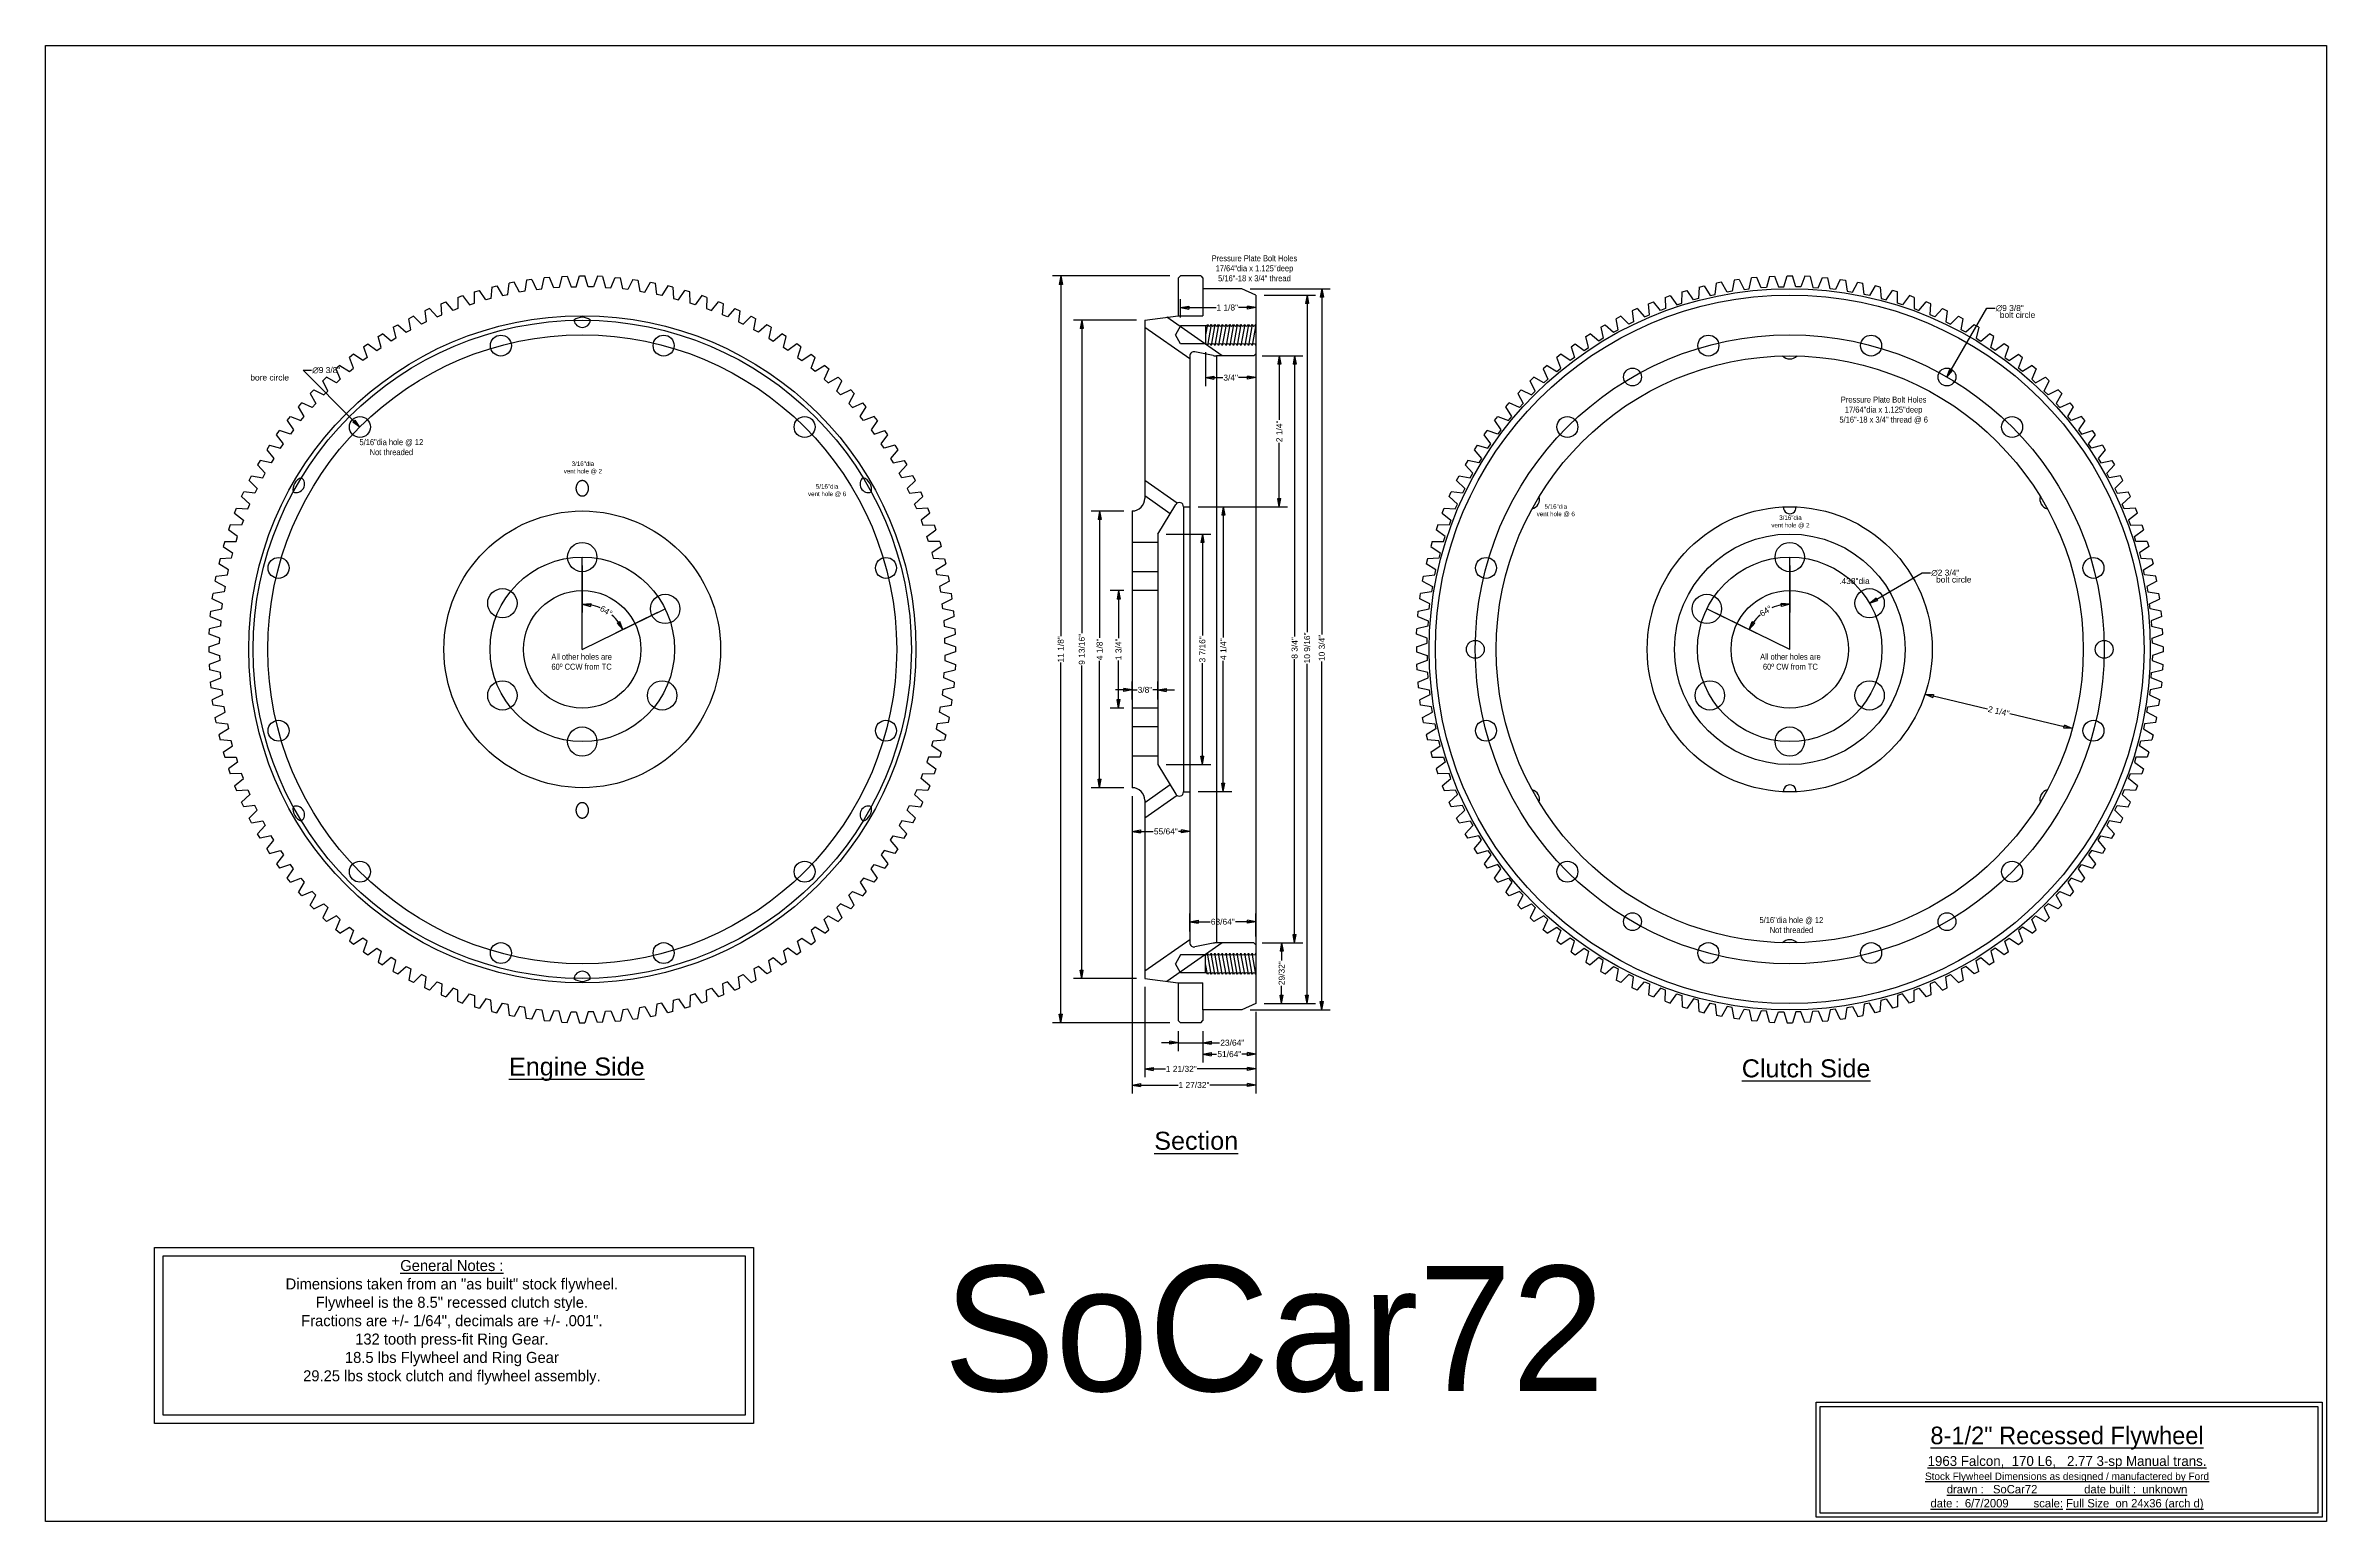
# Model space of a CAD drawing. Header units: inches. Extents: x 289 to 401, y -474 to -450.
# Drawn here: x 324.6 to 358.6, y -473.62 to -451.62 of the extents above; entities that cross this region are included whole.
import ezdxf

# ---------------------------------------------------------------- set-up
doc = ezdxf.new("R2010")
doc.units = ezdxf.units.IN
doc.header["$MEASUREMENT"] = 0
doc.header["$PDMODE"] = 1
doc.header["$PDSIZE"] = -2
for name, color, linetype in [('Black', 7, 'Continuous'), ('Blue', 5, 'Continuous'), ('Dimension', 163, 'Continuous'), ('Green', 94, 'Continuous'), ('Grey', 9, 'Continuous'), ('Pink', 6, 'Continuous'), ('Red', 1, 'Continuous'), ('Title Block', 7, 'Continuous')]:
    doc.layers.add(name, color=color, linetype=linetype)
doc.styles.add('Arial', font='Arial Regular.ttf')
doc.styles.add('Arial Narrow', font='Arial Narrow Regular.ttf')
doc.styles.add('Chalkboard', font='Chalkboard Regular.ttf')
doc.styles.add('Copperplate Light', font='')
doc.styles.add('Papyrus', font='Papyrus Regular.ttf')
doc.styles.get('Copperplate Light').set_extended_font_data('Copperplate Light')
doc.dimstyles.new('Buckmensions', dxfattribs={"dimtxt": 0.115475, "dimasz": 0.125, "dimexe": 0.125, "dimexo": 0.125, "dimgap": 0, "dimtad": 0, "dimdec": 3, "dimzin": 11, "dimdsep": 46, "dimlunit": 4, "dimtxsty": 'Chalkboard', "dimblk": 'VW_EMPTYARROW', "dimcen": 0, "dimadec": 4, "dimazin": 0, "dimtfac": 0.8, "dimtdec": 3, "dimtix": 1, "dimtmove": 0, "dimatfit": 0, "dimldrblk": 'VW_EMPTYARROW', "dimfxl": 0, "dimfrac": 2, "dimtolj": 1, "dimtzin": 11, "dimarcsym": 0})

msp = doc.modelspace()

# ---------------------------------------------------------------- texts
at = {"layer": 'Dimension', "attachment_point": 2}
for s, insert, char_height, style in [('{\\C163;\\lPressure Plate Bolt Holes\\P17/64"dia x 1.125"deep\\P5/16"-18 x 3/4" thread}', (342.62, -454.7408315), 0.089475371, 'Arial Narrow'), ('{\\C163;\\lbolt circle}', (353.9961278, -455.585), 0.089483001, 'Arial'), ('{\\C163;\\lbore circle}', (327.94, -456.518125), 0.089483001, 'Arial'), ('{\\C163;\\lPressure Plate Bolt Holes\\P17/64"dia x 1.125"deep\\P5/16"-18 x 3/4" thread @ 6}', (352, -456.846875), 0.089475371, 'Arial Narrow'), ('{\\C163;\\l5/16"dia hole @ 12\\PNot threaded}', (329.7543198, -457.4816402), 0.089475371, 'Arial Narrow'), ('{\\C163;\\l3/16"dia\\Pvent hole @ 2}', (332.609375, -457.8140625), 0.067106528, 'Arial Narrow'), ('{\\C163;\\l5/16"dia\\Pvent hole @ 6}', (336.25, -458.1521875), 0.067106528, 'Arial Narrow'), ('{\\C163;\\l5/16"dia\\Pvent hole @ 6}', (347.1125, -458.4513103), 0.067106528, 'Arial Narrow'), ('{\\C163;\\l3/16"dia\\Pvent hole @ 2}', (350.611, -458.61875), 0.067106528, 'Arial Narrow'), ('{\\C163;\\l.438"dia}', (351.565, -459.551875), 0.089483001, 'Arial'), ('{\\C163;\\lbolt circle}', (353.045, -459.53), 0.089483001, 'Arial'), ('{\\C163;\\lAll other holes are\\P60º CCW from TC}', (332.59, -460.68), 0.089475371, 'Arial Narrow'), ('{\\C163;\\lAll other holes are\\P60º CW from TC}', (350.61, -460.68), 0.089475371, 'Arial Narrow'), ('{\\C163;\\l5/16"dia hole @ 12\\PNot threaded}', (350.625, -464.60625), 0.089475371, 'Arial Narrow')]:
    msp.add_mtext(s, dxfattribs=dict(at, insert=insert, char_height=char_height, style=style))
at = {"layer": 'Dimension', "color": 7, "attachment_point": 2}
for s, insert, char_height, style in [('{\\LEngine Side}', (332.51875, -466.7), 0.268449002, 'Arial'), ('{\\LClutch Side}', (350.84375, -466.7273312), 0.268449002, 'Arial'), ('{\\LSection}', (341.7523132, -467.8065603), 0.268449002, 'Arial'), ('{\\LGeneral Notes :}\\PDimensions taken from an "as built" stock flywheel.\\PFlywheel is the 8.5" recessed clutch style.\\PFractions are +/- 1/64", decimals are +/- .001".\\P132 tooth press-fit Ring Gear.\\P18.5 lbs Flywheel and Ring Gear\\P29.25 lbs stock clutch and flywheel assembly.\\P', (330.65625, -469.71875), 0.164366264, 'Copperplate Light')]:
    msp.add_mtext(s, dxfattribs=dict(at, insert=insert, char_height=char_height, style=style))
at = {"layer": 'Dimension', "color": 254, "insert": (342.9141427, -469.8055556), "char_height": 1.867744, "attachment_point": 2, "style": 'Papyrus'}
msp.add_mtext('SoCar72', dxfattribs=at)
at = {"layer": 'Title Block', "color": 7, "insert": (354.7336392, -473.4443368), "char_height": 0.2629860221, "attachment_point": 8, "style": 'Copperplate Light'}
msp.add_mtext('{\\L8-1/2" Recessed Flywheel}{\\H0.5293x;\\l\\P}{\\H0.5625x;\\L1963 Falcon,  170 L6,   2.77 3-sp Manual trans.}{\\H0.4222x;\\l\\P}{\\H0.4222x;\\LStock Flywheel Dimensions as designed / manufactered by Ford}{\\H0.4765x;\\l\\P}{\\H0.4765x;\\Ldrawn :^I  SoCar72               date built :  unknown}{\\H0.4765x;\\l\\P}{\\H0.4765x;\\Ldate}{\\H0.4765x;\\L :  }{\\H0.4765x;\\L6/7/2009}{\\H0.4765x;\\L        }{\\H0.4765x;\\Ls}{\\H0.4765x;\\Lcale: }{\\H0.4765x;\\LFull }{\\H0.4765x;\\LSize}{\\H0.4765x;\\L  }{\\H0.4765x;\\Lon }{\\H0.4765x;\\L24x36}{\\H0.4765x;\\L (arch }{\\H0.4765x;\\Ld}{\\H0.4765x;\\L)}', dxfattribs=at)

# ---------------------------------------------------------------- blocks, each defined once
blk = doc.blocks.new('VW_EMPTYARROW')
at = {"color": 0, "linetype": 'ByBlock', "lineweight": -2}
for p, q in [((0, 0), (-1, 0.18)), ((-1, -0.18), (-1, 0.18)), ((0, 0), (-1, 0)), ((0, 0), (-1, -0.18))]:
    blk.add_line(p, q, dxfattribs=at)
blk = doc.blocks.new('*D57')
at = {"layer": 'Defpoints', "color": 0, "lineweight": 0}
for p in [(340.797, -462.678), (341.656, -462.734), (340.797, -463.33)]:
    blk.add_point(p, dxfattribs=at)
at = {"layer": 'Dimension', "color": 0, "lineweight": -2}
for p, q in [((340.797, -462.803), (340.797, -463.455)), ((341.656, -462.859), (341.656, -463.455)), ((340.922, -463.33), (341.112, -463.33)), ((341.531, -463.33), (341.488, -463.33))]:
    blk.add_line(p, q, dxfattribs=at)
at = {"layer": 'Dimension', "color": 0, "lineweight": -2, "xscale": 0.125, "yscale": 0.125, "zscale": 0.125, "rotation": 180}
blk.add_blockref('VW_EMPTYARROW', (340.797, -463.33), dxfattribs=at)
at = {"layer": 'Dimension', "color": 0, "lineweight": -2, "xscale": 0.125, "yscale": 0.125, "zscale": 0.125}
blk.add_blockref('VW_EMPTYARROW', (341.656, -463.33), dxfattribs=at)
at = {"layer": 'Dimension', "color": 0, "insert": (341.3, -463.33), "char_height": 0.0895, "attachment_point": 5, "style": 'Arial'}
blk.add_mtext('\\A1;55/64"', dxfattribs=at)
blk = doc.blocks.new('*D58')
at = {"layer": 'Defpoints', "color": 0, "lineweight": 0}
for p in [(340.594, -459.74), (340.797, -459.74), (340.797, -461.49)]:
    blk.add_point(p, dxfattribs=at)
at = {"layer": 'Dimension', "color": 0, "lineweight": -2}
for p, q in [((340.672, -459.74), (340.469, -459.74)), ((340.594, -459.865), (340.594, -460.448)), ((340.594, -461.365), (340.594, -460.782)), ((340.672, -461.49), (340.469, -461.49))]:
    blk.add_line(p, q, dxfattribs=at)
at = {"layer": 'Dimension', "color": 0, "lineweight": -2, "xscale": 0.125, "yscale": 0.125, "zscale": 0.125}
for p, rotation in [((340.594, -459.74), 90), ((340.594, -461.49), 270)]:
    blk.add_blockref('VW_EMPTYARROW', p, dxfattribs=dict(at, rotation=rotation))
at = {"layer": 'Dimension', "color": 0, "insert": (340.594, -460.615), "char_height": 0.0895, "attachment_point": 5, "rotation": 90, "style": 'Arial'}
blk.add_mtext('\\A1;1 3/4"', dxfattribs=at)
blk = doc.blocks.new('*D59')
at = {"layer": 'Defpoints', "color": 0, "lineweight": 0}
for p in [(340.312, -458.553), (340.797, -458.553), (340.797, -462.678)]:
    blk.add_point(p, dxfattribs=at)
at = {"layer": 'Dimension', "color": 0, "lineweight": -2}
for p, q in [((340.672, -458.553), (340.188, -458.553)), ((340.312, -458.678), (340.312, -460.442)), ((340.312, -462.553), (340.312, -460.788)), ((340.672, -462.678), (340.188, -462.678))]:
    blk.add_line(p, q, dxfattribs=at)
at = {"layer": 'Dimension', "color": 0, "lineweight": -2, "xscale": 0.125, "yscale": 0.125, "zscale": 0.125}
for p, rotation in [((340.312, -458.553), 90), ((340.312, -462.678), 270)]:
    blk.add_blockref('VW_EMPTYARROW', p, dxfattribs=dict(at, rotation=rotation))
at = {"layer": 'Dimension', "color": 0, "insert": (340.312, -460.615), "char_height": 0.0895, "attachment_point": 5, "rotation": 90, "style": 'Arial'}
blk.add_mtext('\\A1;4 1/8"', dxfattribs=at)
blk = doc.blocks.new('*D60')
at = {"layer": 'Defpoints', "color": 0, "lineweight": 0}
for p in [(340.047, -455.709), (340.985, -455.709), (340.985, -465.521)]:
    blk.add_point(p, dxfattribs=at)
at = {"layer": 'Dimension', "color": 0, "lineweight": -2}
for p, q in [((340.86, -455.709), (339.922, -455.709)), ((340.047, -455.834), (340.047, -460.375)), ((340.047, -465.396), (340.047, -460.855)), ((340.86, -465.521), (339.922, -465.521))]:
    blk.add_line(p, q, dxfattribs=at)
at = {"layer": 'Dimension', "color": 0, "lineweight": -2, "xscale": 0.125, "yscale": 0.125, "zscale": 0.125}
for p, rotation in [((340.047, -455.709), 90), ((340.047, -465.521), 270)]:
    blk.add_blockref('VW_EMPTYARROW', p, dxfattribs=dict(at, rotation=rotation))
at = {"layer": 'Dimension', "color": 0, "insert": (340.047, -460.615), "char_height": 0.08948, "attachment_point": 5, "rotation": 90, "style": 'Arial'}
blk.add_mtext('\\A1;9 13/16"', dxfattribs=at)
blk = doc.blocks.new('*D61')
at = {"layer": 'Defpoints', "color": 0, "lineweight": 0}
for p in [(341.179, -458.896), (341.179, -462.334), (341.844, -462.334)]:
    blk.add_point(p, dxfattribs=at)
at = {"layer": 'Dimension', "color": 0, "lineweight": -2}
for p, q in [((341.304, -458.896), (341.969, -458.896)), ((341.844, -459.021), (341.844, -460.41)), ((341.844, -462.209), (341.844, -460.821)), ((341.304, -462.334), (341.969, -462.334))]:
    blk.add_line(p, q, dxfattribs=at)
at = {"layer": 'Dimension', "color": 0, "lineweight": -2, "xscale": 0.125, "yscale": 0.125, "zscale": 0.125}
for p, rotation in [((341.844, -458.896), 90), ((341.844, -462.334), 270)]:
    blk.add_blockref('VW_EMPTYARROW', p, dxfattribs=dict(at, rotation=rotation))
at = {"layer": 'Dimension', "color": 0, "insert": (341.844, -460.615), "char_height": 0.08948, "attachment_point": 5, "rotation": 90, "style": 'Arial'}
blk.add_mtext('\\A1;3 7/16"', dxfattribs=at)
blk = doc.blocks.new('*D62')
at = {"layer": 'Defpoints', "color": 0, "lineweight": 0}
for p in [(341.656, -458.49), (341.656, -462.734), (342.156, -462.734)]:
    blk.add_point(p, dxfattribs=at)
at = {"layer": 'Dimension', "color": 0, "lineweight": -2}
for p, q in [((341.781, -458.49), (342.281, -458.49)), ((342.156, -458.615), (342.156, -460.439)), ((342.156, -462.609), (342.156, -460.785)), ((341.781, -462.734), (342.281, -462.734))]:
    blk.add_line(p, q, dxfattribs=at)
at = {"layer": 'Dimension', "color": 0, "lineweight": -2, "xscale": 0.125, "yscale": 0.125, "zscale": 0.125}
for p, rotation in [((342.156, -458.49), 90), ((342.156, -462.734), 270)]:
    blk.add_blockref('VW_EMPTYARROW', p, dxfattribs=dict(at, rotation=rotation))
at = {"layer": 'Dimension', "color": 0, "insert": (342.156, -460.612), "char_height": 0.0895, "attachment_point": 5, "rotation": 90, "style": 'Arial'}
blk.add_mtext('\\A1;4 1/4"', dxfattribs=at)
blk = doc.blocks.new('*D63')
at = {"layer": 'Defpoints', "color": 0, "lineweight": 0}
for p in [(342.61, -456.24), (342.61, -464.99), (343.219, -464.99)]:
    blk.add_point(p, dxfattribs=at)
at = {"layer": 'Dimension', "color": 0, "lineweight": -2}
for p, q in [((342.735, -456.24), (343.344, -456.24)), ((343.219, -456.365), (343.219, -460.423)), ((343.219, -464.865), (343.219, -460.764)), ((342.735, -464.99), (343.344, -464.99))]:
    blk.add_line(p, q, dxfattribs=at)
at = {"layer": 'Dimension', "color": 0, "lineweight": -2, "xscale": 0.125, "yscale": 0.125, "zscale": 0.125}
for p, rotation in [((343.219, -456.24), 90), ((343.219, -464.99), 270)]:
    blk.add_blockref('VW_EMPTYARROW', p, dxfattribs=dict(at, rotation=rotation))
at = {"layer": 'Dimension', "color": 0, "insert": (343.219, -460.594), "char_height": 0.0895, "attachment_point": 5, "rotation": 90, "style": 'Arial'}
blk.add_mtext('\\A1;8 3/4"', dxfattribs=at)
blk = doc.blocks.new('*D64')
at = {"layer": 'Defpoints', "color": 0, "lineweight": 0}
for p in [(342.641, -455.334), (343.406, -455.334), (342.641, -465.896)]:
    blk.add_point(p, dxfattribs=at)
at = {"layer": 'Dimension', "color": 0, "lineweight": -2}
for p, q in [((342.766, -455.334), (343.531, -455.334)), ((343.406, -455.459), (343.406, -460.357)), ((343.406, -465.771), (343.406, -460.83)), ((342.766, -465.896), (343.531, -465.896))]:
    blk.add_line(p, q, dxfattribs=at)
at = {"layer": 'Dimension', "color": 0, "lineweight": -2, "xscale": 0.125, "yscale": 0.125, "zscale": 0.125}
for p, rotation in [((343.406, -455.334), 90), ((343.406, -465.896), 270)]:
    blk.add_blockref('VW_EMPTYARROW', p, dxfattribs=dict(at, rotation=rotation))
at = {"layer": 'Dimension', "color": 0, "insert": (343.406, -460.594), "char_height": 0.08948, "attachment_point": 5, "rotation": 90, "style": 'Arial'}
blk.add_mtext('\\A1;10 9/16"', dxfattribs=at)
blk = doc.blocks.new('*D65')
at = {"layer": 'Defpoints', "color": 0, "lineweight": 0}
for p in [(342.434, -455.24), (343.625, -455.24), (342.434, -465.99)]:
    blk.add_point(p, dxfattribs=at)
at = {"layer": 'Dimension', "color": 0, "lineweight": -2}
for p, q in [((342.559, -455.24), (343.75, -455.24)), ((343.625, -455.365), (343.625, -460.392)), ((343.625, -465.865), (343.625, -460.796)), ((342.559, -465.99), (343.75, -465.99))]:
    blk.add_line(p, q, dxfattribs=at)
at = {"layer": 'Dimension', "color": 0, "lineweight": -2, "xscale": 0.125, "yscale": 0.125, "zscale": 0.125}
for p, rotation in [((343.625, -455.24), 90), ((343.625, -465.99), 270)]:
    blk.add_blockref('VW_EMPTYARROW', p, dxfattribs=dict(at, rotation=rotation))
at = {"layer": 'Dimension', "color": 0, "insert": (343.625, -460.594), "char_height": 0.08948, "attachment_point": 5, "rotation": 90, "style": 'Arial'}
blk.add_mtext('\\A1;10 3/4"', dxfattribs=at)
blk = doc.blocks.new('*D66')
at = {"layer": 'Defpoints', "color": 0, "lineweight": 0}
for p in [(339.734, -455.049), (341.485, -455.049), (341.485, -466.181)]:
    blk.add_point(p, dxfattribs=at)
at = {"layer": 'Dimension', "color": 0, "lineweight": -2}
for p, q in [((341.36, -455.049), (339.609, -455.049)), ((339.734, -455.174), (339.734, -460.418)), ((339.734, -466.056), (339.734, -460.812)), ((341.36, -466.181), (339.609, -466.181))]:
    blk.add_line(p, q, dxfattribs=at)
at = {"layer": 'Dimension', "color": 0, "lineweight": -2, "xscale": 0.125, "yscale": 0.125, "zscale": 0.125}
for p, rotation in [((339.734, -455.049), 90), ((339.734, -466.181), 270)]:
    blk.add_blockref('VW_EMPTYARROW', p, dxfattribs=dict(at, rotation=rotation))
at = {"layer": 'Dimension', "color": 0, "insert": (339.734, -460.615), "char_height": 0.08948, "attachment_point": 5, "rotation": 90, "style": 'Arial'}
blk.add_mtext('\\A1;11 1/8"', dxfattribs=at)
blk = doc.blocks.new('*D67')
at = {"layer": 'Defpoints', "color": 0, "lineweight": 0}
for p in [(340.797, -461.22), (340.797, -461.49), (341.179, -461.49)]:
    blk.add_point(p, dxfattribs=at)
at = {"layer": 'Dimension', "color": 0, "lineweight": -2}
for p, q in [((340.672, -461.22), (340.547, -461.22)), ((340.797, -461.365), (340.797, -461.095)), ((340.797, -461.22), (340.87, -461.22)), ((341.179, -461.22), (341.107, -461.22)), ((341.179, -461.365), (341.179, -461.095)), ((341.304, -461.22), (341.429, -461.22))]:
    blk.add_line(p, q, dxfattribs=at)
at = {"layer": 'Dimension', "color": 0, "lineweight": -2, "xscale": 0.125, "yscale": 0.125, "zscale": 0.125}
blk.add_blockref('VW_EMPTYARROW', (340.797, -461.22), dxfattribs=at)
at = {"layer": 'Dimension', "color": 0, "lineweight": -2, "xscale": 0.125, "yscale": 0.125, "zscale": 0.125, "rotation": 180}
blk.add_blockref('VW_EMPTYARROW', (341.179, -461.22), dxfattribs=at)
at = {"layer": 'Dimension', "color": 0, "insert": (340.988, -461.22), "char_height": 0.0895, "attachment_point": 5, "style": 'Arial'}
blk.add_mtext('\\A1;3/8"', dxfattribs=at)
blk = doc.blocks.new('*D68')
at = {"layer": 'Defpoints', "color": 0, "lineweight": 0}
for p in [(342.641, -464.677), (341.656, -464.945), (342.641, -465.021)]:
    blk.add_point(p, dxfattribs=at)
at = {"layer": 'Dimension', "color": 0, "lineweight": -2}
for p, q in [((341.656, -464.82), (341.656, -464.552)), ((341.781, -464.677), (341.959, -464.677)), ((342.516, -464.677), (342.338, -464.677)), ((342.641, -464.896), (342.641, -464.552))]:
    blk.add_line(p, q, dxfattribs=at)
at = {"layer": 'Dimension', "color": 0, "lineweight": -2, "xscale": 0.125, "yscale": 0.125, "zscale": 0.125, "rotation": 180}
blk.add_blockref('VW_EMPTYARROW', (341.656, -464.677), dxfattribs=at)
at = {"layer": 'Dimension', "color": 0, "lineweight": -2, "xscale": 0.125, "yscale": 0.125, "zscale": 0.125}
blk.add_blockref('VW_EMPTYARROW', (342.641, -464.677), dxfattribs=at)
at = {"layer": 'Dimension', "color": 0, "insert": (342.149, -464.677), "char_height": 0.0895, "attachment_point": 5, "style": 'Arial'}
blk.add_mtext('\\A1;63/64"', dxfattribs=at)
blk = doc.blocks.new('*D69')
at = {"layer": 'Defpoints', "color": 0, "lineweight": 0}
for p in [(341.485, -466.181), (341.485, -466.48), (341.85, -466.181)]:
    blk.add_point(p, dxfattribs=at)
at = {"layer": 'Dimension', "color": 0, "lineweight": -2}
for p, q in [((341.36, -466.48), (341.235, -466.48)), ((341.485, -466.306), (341.485, -466.605)), ((341.485, -466.48), (341.85, -466.48)), ((341.85, -466.306), (341.85, -466.605)), ((341.975, -466.48), (342.1, -466.48))]:
    blk.add_line(p, q, dxfattribs=at)
at = {"layer": 'Dimension', "color": 0, "lineweight": -2, "xscale": 0.125, "yscale": 0.125, "zscale": 0.125}
blk.add_blockref('VW_EMPTYARROW', (341.485, -466.48), dxfattribs=at)
at = {"layer": 'Dimension', "color": 0, "lineweight": -2, "xscale": 0.125, "yscale": 0.125, "zscale": 0.125, "rotation": 180}
blk.add_blockref('VW_EMPTYARROW', (341.85, -466.48), dxfattribs=at)
at = {"layer": 'Dimension', "color": 0, "insert": (342.29, -466.48), "char_height": 0.0895, "attachment_point": 5, "style": 'Arial'}
blk.add_mtext('\\A1;23/64"', dxfattribs=at)
blk = doc.blocks.new('*D70')
at = {"layer": 'Defpoints', "color": 0, "lineweight": 0}
for p in [(342.641, -465.896), (341.85, -466.181), (341.85, -466.65)]:
    blk.add_point(p, dxfattribs=at)
at = {"layer": 'Dimension', "color": 0, "lineweight": -2}
for p, q in [((342.641, -466.021), (342.641, -466.775)), ((341.85, -466.306), (341.85, -466.775)), ((341.975, -466.65), (342.057, -466.65)), ((342.516, -466.65), (342.434, -466.65))]:
    blk.add_line(p, q, dxfattribs=at)
at = {"layer": 'Dimension', "color": 0, "lineweight": -2, "xscale": 0.125, "yscale": 0.125, "zscale": 0.125, "rotation": 180}
blk.add_blockref('VW_EMPTYARROW', (341.85, -466.65), dxfattribs=at)
at = {"layer": 'Dimension', "color": 0, "lineweight": -2, "xscale": 0.125, "yscale": 0.125, "zscale": 0.125}
blk.add_blockref('VW_EMPTYARROW', (342.641, -466.65), dxfattribs=at)
at = {"layer": 'Dimension', "color": 0, "insert": (342.246, -466.65), "char_height": 0.0895, "attachment_point": 5, "style": 'Arial'}
blk.add_mtext('\\A1;51/64"', dxfattribs=at)
blk = doc.blocks.new('*D71')
at = {"layer": 'Defpoints', "color": 0, "lineweight": 0}
for p in [(340.985, -465.521), (342.641, -465.896), (342.641, -466.87)]:
    blk.add_point(p, dxfattribs=at)
at = {"layer": 'Dimension', "color": 0, "lineweight": -2}
for p, q in [((340.985, -465.646), (340.985, -466.995)), ((342.641, -466.021), (342.641, -466.995)), ((341.11, -466.87), (341.293, -466.87)), ((342.516, -466.87), (341.767, -466.87))]:
    blk.add_line(p, q, dxfattribs=at)
at = {"layer": 'Dimension', "color": 0, "lineweight": -2, "xscale": 0.125, "yscale": 0.125, "zscale": 0.125, "rotation": 180}
blk.add_blockref('VW_EMPTYARROW', (340.985, -466.87), dxfattribs=at)
at = {"layer": 'Dimension', "color": 0, "lineweight": -2, "xscale": 0.125, "yscale": 0.125, "zscale": 0.125}
blk.add_blockref('VW_EMPTYARROW', (342.641, -466.87), dxfattribs=at)
at = {"layer": 'Dimension', "color": 0, "insert": (341.53, -466.87), "char_height": 0.08948, "attachment_point": 5, "style": 'Arial'}
blk.add_mtext('\\A1;1 21/32"', dxfattribs=at)
blk = doc.blocks.new('*D72')
at = {"layer": 'Defpoints', "color": 0, "lineweight": 0}
for p in [(340.797, -462.678), (342.641, -465.896), (342.641, -467.11)]:
    blk.add_point(p, dxfattribs=at)
at = {"layer": 'Dimension', "color": 0, "lineweight": -2}
for p, q in [((340.797, -462.803), (340.797, -467.235)), ((342.641, -466.021), (342.641, -467.235)), ((340.922, -467.11), (341.483, -467.11)), ((342.516, -467.11), (341.956, -467.11))]:
    blk.add_line(p, q, dxfattribs=at)
at = {"layer": 'Dimension', "color": 0, "lineweight": -2, "xscale": 0.125, "yscale": 0.125, "zscale": 0.125, "rotation": 180}
blk.add_blockref('VW_EMPTYARROW', (340.797, -467.11), dxfattribs=at)
at = {"layer": 'Dimension', "color": 0, "lineweight": -2, "xscale": 0.125, "yscale": 0.125, "zscale": 0.125}
blk.add_blockref('VW_EMPTYARROW', (342.641, -467.11), dxfattribs=at)
at = {"layer": 'Dimension', "color": 0, "insert": (341.719, -467.11), "char_height": 0.08948, "attachment_point": 5, "style": 'Arial'}
blk.add_mtext('\\A1;1 27/32"', dxfattribs=at)
blk = doc.blocks.new('*D73')
at = {"layer": 'Defpoints', "color": 0, "lineweight": 0}
for p in [(341.516, -455.52), (342.641, -455.334), (341.516, -455.795)]:
    blk.add_point(p, dxfattribs=at)
at = {"layer": 'Dimension', "color": 0, "lineweight": -2}
for p, q in [((341.516, -455.67), (341.516, -455.395)), ((341.641, -455.52), (342.048, -455.52)), ((342.516, -455.52), (342.382, -455.52)), ((342.641, -455.459), (342.641, -455.645))]:
    blk.add_line(p, q, dxfattribs=at)
at = {"layer": 'Dimension', "color": 0, "lineweight": -2, "xscale": 0.125, "yscale": 0.125, "zscale": 0.125, "rotation": 180}
blk.add_blockref('VW_EMPTYARROW', (341.516, -455.52), dxfattribs=at)
at = {"layer": 'Dimension', "color": 0, "lineweight": -2, "xscale": 0.125, "yscale": 0.125, "zscale": 0.125}
blk.add_blockref('VW_EMPTYARROW', (342.641, -455.52), dxfattribs=at)
at = {"layer": 'Dimension', "color": 0, "insert": (342.215, -455.52), "char_height": 0.0895, "attachment_point": 5, "style": 'Arial'}
blk.add_mtext('\\A1;1 1/8"', dxfattribs=at)
blk = doc.blocks.new('*D74')
at = {"layer": 'Defpoints', "color": 0, "lineweight": 0}
for p in [(341.891, -456.06), (342.641, -456.209), (341.891, -456.565)]:
    blk.add_point(p, dxfattribs=at)
at = {"layer": 'Dimension', "color": 0, "lineweight": -2}
for p, q in [((341.891, -456.185), (341.891, -456.69)), ((342.016, -456.565), (342.147, -456.565)), ((342.516, -456.565), (342.385, -456.565)), ((342.641, -456.334), (342.641, -456.69))]:
    blk.add_line(p, q, dxfattribs=at)
at = {"layer": 'Dimension', "color": 0, "lineweight": -2, "xscale": 0.125, "yscale": 0.125, "zscale": 0.125, "rotation": 180}
blk.add_blockref('VW_EMPTYARROW', (341.891, -456.565), dxfattribs=at)
at = {"layer": 'Dimension', "color": 0, "lineweight": -2, "xscale": 0.125, "yscale": 0.125, "zscale": 0.125}
blk.add_blockref('VW_EMPTYARROW', (342.641, -456.565), dxfattribs=at)
at = {"layer": 'Dimension', "color": 0, "insert": (342.266, -456.565), "char_height": 0.0895, "attachment_point": 5, "style": 'Arial'}
blk.add_mtext('\\A1;3/4"', dxfattribs=at)
blk = doc.blocks.new('*D75')
at = {"layer": 'Defpoints', "color": 0, "lineweight": 0}
for p in [(351.791, -459.928), (349.409, -461.303)]:
    blk.add_point(p, dxfattribs=at)
at = {"layer": 'Dimension', "color": 0, "lineweight": -2}
for p, q in [((351.899, -459.865), (352.575, -459.475)), ((352.575, -459.475), (352.7, -459.475))]:
    blk.add_line(p, q, dxfattribs=at)
at = {"layer": 'Dimension', "color": 0, "lineweight": -2, "xscale": 0.125, "yscale": 0.125, "zscale": 0.125, "rotation": 209.9999999999992}
blk.add_blockref('VW_EMPTYARROW', (351.791, -459.928), dxfattribs=at)
at = {"layer": 'Dimension', "color": 0, "insert": (352.919, -459.475), "char_height": 0.08948, "attachment_point": 5, "style": 'Arial'}
blk.add_mtext('\\A1;∅2 3/4"', dxfattribs=at)
blk = doc.blocks.new('*D76')
at = {"layer": 'Defpoints', "color": 0, "lineweight": 0}
for p in [(352.618, -461.281), (354.812, -461.797), (354.812, -461.797)]:
    blk.add_point(p, dxfattribs=at)
at = {"layer": 'Dimension', "color": 0, "lineweight": -2}
for p, q in [((352.74, -461.31), (353.547, -461.5)), ((354.691, -461.768), (353.883, -461.579))]:
    blk.add_line(p, q, dxfattribs=at)
at = {"layer": 'Dimension', "color": 0, "lineweight": -2, "xscale": 0.125, "yscale": 0.125, "zscale": 0.125}
for p, rotation in [((352.618, -461.281), 166.7773588206999), ((354.812, -461.797), 346.7773588206999)]:
    blk.add_blockref('VW_EMPTYARROW', p, dxfattribs=dict(at, rotation=rotation))
at = {"layer": 'Dimension', "color": 0, "insert": (353.715, -461.539), "char_height": 0.0895, "attachment_point": 5, "rotation": 346.7774, "style": 'Arial'}
blk.add_mtext('\\A1;2 1/4"', dxfattribs=at)
blk = doc.blocks.new('*D77')
at = {"layer": 'Defpoints', "color": 0, "lineweight": 0}
for p in [(352.944, -456.556), (348.256, -464.675)]:
    blk.add_point(p, dxfattribs=at)
at = {"layer": 'Dimension', "color": 0, "lineweight": -2}
for p, q in [((353.006, -456.447), (353.536, -455.53)), ((353.536, -455.53), (353.661, -455.53))]:
    blk.add_line(p, q, dxfattribs=at)
at = {"layer": 'Dimension', "color": 0, "lineweight": -2, "xscale": 0.125, "yscale": 0.125, "zscale": 0.125, "rotation": 239.9999999999896}
blk.add_blockref('VW_EMPTYARROW', (352.944, -456.556), dxfattribs=at)
at = {"layer": 'Dimension', "color": 0, "insert": (353.88, -455.53), "char_height": 0.08948, "attachment_point": 5, "style": 'Arial'}
blk.add_mtext('\\A1;∅9 3/8"', dxfattribs=at)
blk = doc.blocks.new('*D78')
at = {"layer": 'Defpoints', "color": 0, "lineweight": 0}
for p in [(329.285, -457.301), (335.915, -463.93)]:
    blk.add_point(p, dxfattribs=at)
at = {"layer": 'Dimension', "color": 0, "lineweight": -2}
for p, q in [((329.197, -457.212), (328.44, -456.455)), ((328.44, -456.455), (328.565, -456.455))]:
    blk.add_line(p, q, dxfattribs=at)
at = {"layer": 'Dimension', "color": 0, "lineweight": -2, "xscale": 0.125, "yscale": 0.125, "zscale": 0.125, "rotation": 314.9999999999951}
blk.add_blockref('VW_EMPTYARROW', (329.285, -457.301), dxfattribs=at)
at = {"layer": 'Dimension', "color": 0, "insert": (328.784, -456.455), "char_height": 0.08948, "attachment_point": 5, "style": 'Arial'}
blk.add_mtext('\\A1;∅9 3/8"', dxfattribs=at)
blk = doc.blocks.new('*D79')
at = {"layer": 'Defpoints', "color": 0, "lineweight": 0}
for p in [(342.61, -456.24), (342.99, -456.24), (341.656, -458.49)]:
    blk.add_point(p, dxfattribs=at)
at = {"layer": 'Dimension', "color": 0, "lineweight": -2}
for p, q in [((342.735, -456.24), (343.115, -456.24)), ((342.99, -456.365), (342.99, -457.193)), ((342.99, -458.365), (342.99, -457.538)), ((341.781, -458.49), (343.115, -458.49))]:
    blk.add_line(p, q, dxfattribs=at)
at = {"layer": 'Dimension', "color": 0, "lineweight": -2, "xscale": 0.125, "yscale": 0.125, "zscale": 0.125}
for p, rotation in [((342.99, -456.24), 90), ((342.99, -458.49), 270)]:
    blk.add_blockref('VW_EMPTYARROW', p, dxfattribs=dict(at, rotation=rotation))
at = {"layer": 'Dimension', "color": 0, "insert": (342.99, -457.365), "char_height": 0.0895, "attachment_point": 5, "rotation": 90, "style": 'Arial'}
blk.add_mtext('\\A1;2 1/4"', dxfattribs=at)
blk = doc.blocks.new('*D80')
at = {"layer": 'Defpoints', "color": 0, "lineweight": 0}
for p in [(342.61, -464.99), (343.026, -464.99), (342.641, -465.896)]:
    blk.add_point(p, dxfattribs=at)
at = {"layer": 'Dimension', "color": 0, "lineweight": -2}
for p, q in [((342.735, -464.99), (343.151, -464.99)), ((343.026, -465.115), (343.026, -465.253)), ((343.026, -465.771), (343.026, -465.633)), ((342.766, -465.896), (343.151, -465.896))]:
    blk.add_line(p, q, dxfattribs=at)
at = {"layer": 'Dimension', "color": 0, "lineweight": -2, "xscale": 0.125, "yscale": 0.125, "zscale": 0.125}
for p, rotation in [((343.026, -464.99), 90), ((343.026, -465.896), 270)]:
    blk.add_blockref('VW_EMPTYARROW', p, dxfattribs=dict(at, rotation=rotation))
at = {"layer": 'Dimension', "color": 0, "insert": (343.026, -465.443), "char_height": 0.0895, "attachment_point": 5, "rotation": 90, "style": 'Arial'}
blk.add_mtext('\\A1;29/32"', dxfattribs=at)
blk = doc.blocks.new('*D81')
at = {"layer": 'Defpoints', "color": 0, "lineweight": 0}
for p in [(350.6, -459.24), (349.364, -460.012), (350.355, -459.987), (350.6, -460.615)]:
    blk.add_point(p, dxfattribs=at)
at = {"layer": 'Dimension', "color": 0, "lineweight": -2}
for p, q in [((350.6, -459.365), (350.6, -460.066)), ((349.477, -460.067), (350.106, -460.374))]:
    blk.add_line(p, q, dxfattribs=at)
for start, end in [(100.6336, 113.1188), (130.8812, 143.3664)]:
    blk.add_arc((350.6, -460.615), 0.674, start, end, dxfattribs=at)
at = {"layer": 'Dimension', "color": 0, "lineweight": -2, "xscale": 0.125, "yscale": 0.125, "zscale": 0.125}
for p, rotation in [((350.6, -459.941), 5.316824242513655), ((349.994, -460.319), 238.6831757574898)]:
    blk.add_blockref('VW_EMPTYARROW', p, dxfattribs=dict(at, rotation=rotation))
at = {"layer": 'Dimension', "color": 0, "insert": (350.243, -460.043), "char_height": 0.0895, "attachment_point": 5, "rotation": 32, "style": 'Arial'}
blk.add_mtext('\\A1;64° ', dxfattribs=at)
blk = doc.blocks.new('*D82')
at = {"layer": 'Defpoints', "color": 0, "lineweight": 0}
for p in [(332.6, -459.24), (333.836, -460.012), (333.057, -460.119), (332.6, -460.615)]:
    blk.add_point(p, dxfattribs=at)
at = {"layer": 'Dimension', "color": 0, "lineweight": -2}
for p, q in [((332.6, -459.365), (332.6, -460.066)), ((333.723, -460.067), (333.094, -460.374))]:
    blk.add_line(p, q, dxfattribs=at)
for start, end in [(66.8812, 79.3664), (36.6336, 49.1188)]:
    blk.add_arc((332.6, -460.615), 0.674, start, end, dxfattribs=at)
at = {"layer": 'Dimension', "color": 0, "lineweight": -2, "xscale": 0.125, "yscale": 0.125, "zscale": 0.125}
for p, rotation in [((332.6, -459.941), 174.683175757488), ((333.206, -460.319), 301.316824242513)]:
    blk.add_blockref('VW_EMPTYARROW', p, dxfattribs=dict(at, rotation=rotation))
at = {"layer": 'Dimension', "color": 0, "insert": (332.957, -460.043), "char_height": 0.0895, "attachment_point": 5, "rotation": 328, "style": 'Arial'}
blk.add_mtext('\\A1;64° ', dxfattribs=at)

# ---------------------------------------------------------------- dimensions: what is measured, and where the dimension line sits
at = {"layer": 'Dimension'}
for base, p1, p2, picture, middle in [((339.734375, -455.0491389), (341.485, -466.1811389), (341.485, -455.0491389), '*D66', (339.734375, -460.6151389)), ((340.046875, -455.7088889), (340.985, -465.5213889), (340.985, -455.7088889), '*D60', (340.046875, -460.6151389)), ((342.9903889, -456.2401389), (341.6565, -458.4901389), (342.61, -456.2401389), '*D79', (342.9903889, -457.3651389)), ((340.3125, -458.5526389), (340.7975, -462.6776389), (340.7975, -458.5526389), '*D59', (340.3125, -460.6151389)), ((342.15625, -462.734375), (341.6565, -458.4901389), (341.6565, -462.734375), '*D62', (342.15625, -460.6122569)), ((341.84375, -462.3338889), (341.1795, -458.8963889), (341.1795, -462.3338889), '*D61', (341.84375, -460.6151389)), ((340.59375, -459.7401389), (340.7975, -461.4901389), (340.7975, -459.7401389), '*D58', (340.59375, -460.6151389)), ((343.0258553, -464.9901389), (342.64125, -465.8963889), (342.61, -464.9901389), '*D80', (343.0258553, -465.4432639))]:
    dim = msp.add_linear_dim(base=base, p1=p1, p2=p2, angle=90, dimstyle='Buckmensions', override={"dimtxt": 0.089483, "dimgap": 0.015625, "dimdec": 5, "dimpost": '<>', "dimtxsty": 'Arial'}, dxfattribs=at)
    dim.commit()
    dim.dimension.update_dxf_attribs({"geometry": picture, "text_midpoint": middle})
for base, p1, p2, picture, middle in [((343.625, -455.2401389), (342.434, -465.9901389), (342.434, -455.2401389), '*D65', (343.625, -460.59375)), ((343.40625, -455.3338889), (342.64125, -465.8963889), (342.64125, -455.3338889), '*D64', (343.40625, -460.59375)), ((343.21875, -464.9901389), (342.61, -456.2401389), (342.61, -464.9901389), '*D63', (343.21875, -460.59375))]:
    dim = msp.add_linear_dim(base=base, p1=p1, p2=p2, angle=90, dimstyle='Buckmensions', override={"dimtxt": 0.089483, "dimgap": 0.015625, "dimdec": 5, "dimpost": '<>', "dimtxsty": 'Arial'}, dxfattribs=at)
    dim.commit()
    dim.dimension.update_dxf_attribs({"geometry": picture, "text_midpoint": middle, "dimtype": 160})
for base, p1, p2, override, picture, middle in [((341.51625, -455.52), (342.64125, -455.3338889), (341.51625, -455.7948264), {"dimtxt": 0.089483, "dimgap": 0.015625, "dimdec": 5, "dimpost": '<>', "dimtxsty": 'Arial'}, '*D73', (342.215, -455.52)), ((340.7975, -463.33), (341.6565, -462.734375), (340.7975, -462.6776389), {"dimtxt": 0.089483, "dimgap": 0.015625, "dimdec": 6, "dimpost": '<>', "dimtxsty": 'Arial'}, '*D57', (341.3, -463.33)), ((342.64125, -466.87), (340.985, -465.5213889), (342.64125, -465.8963889), {"dimtxt": 0.089483, "dimgap": 0.015625, "dimdec": 6, "dimpost": '<>', "dimtxsty": 'Arial'}, '*D71', (341.53, -466.87)), ((341.485, -466.48), (341.85, -466.1811389), (341.485, -466.1811389), {"dimtxt": 0.089483, "dimgap": 0.015625, "dimdec": 6, "dimpost": '<>', "dimtxsty": 'Arial', "dimtix": 0}, '*D69', (342.2901962, -466.48))]:
    dim = msp.add_linear_dim(base=base, p1=p1, p2=p2, dimstyle='Buckmensions', override=override, dxfattribs=at)
    dim.commit()
    dim.dimension.update_dxf_attribs({"geometry": picture, "text_midpoint": middle, "dimtype": 160})
for p1, p2, picture, middle in [((348.25625, -464.674633), (352.94375, -456.5556448), '*D77', (353.8804012, -455.53)), ((335.914563, -463.9297019), (329.285437, -457.3005759), '*D78', (328.7844949, -456.4551389)), ((349.4092151, -461.3026389), (351.7907849, -459.9276389), '*D75', (352.9192733, -459.475))]:
    dim = msp.add_diameter_dim_2p(p1=p1, p2=p2, dimstyle='Buckmensions', override={"dimtxt": 0.089483, "dimgap": 0.015625, "dimtih": 1, "dimtoh": 1, "dimdec": 5, "dimpost": '', "dimtxsty": 'Arial', "dimblk": 'VW_EMPTYARROW', "dimse1": 1, "dimse2": 1, "dimtix": 0, "dimtofl": 0, "dimatfit": 0}, dxfattribs=at)
    dim.commit()
    dim.dimension.update_dxf_attribs({"geometry": picture, "text_midpoint": middle, "dimtype": 163})
for base, p1, p2, override, picture, middle in [((341.89125, -456.5651389), (342.64125, -456.2088889), (341.89125, -456.0604514), {"dimtxt": 0.089483, "dimgap": 0.015625, "dimdec": 5, "dimpost": '<>', "dimtxsty": 'Arial'}, '*D74', (342.26625, -456.5651389)), ((340.7975, -461.22), (341.1795, -461.4901389), (340.7975, -461.4901389), {"dimtxt": 0.089483, "dimgap": 0.015625, "dimdec": 6, "dimpost": '<>', "dimtxsty": 'Arial'}, '*D67', (340.9885, -461.22)), ((342.64125, -467.11), (340.7975, -462.6776389), (342.64125, -465.8963889), {"dimtxt": 0.089483, "dimgap": 0.015625, "dimdec": 6, "dimpost": '<>', "dimtxsty": 'Arial'}, '*D72', (341.719375, -467.11)), ((342.64125, -464.6774319), (341.6565, -464.9450338), (342.64125, -465.0213889), {"dimtxt": 0.089483, "dimgap": 0.015625, "dimdec": 6, "dimpost": '<>', "dimtxsty": 'Arial'}, '*D68', (342.148875, -464.6774319)), ((341.85, -466.65), (342.64125, -465.8963889), (341.85, -466.1811389), {"dimtxt": 0.089483, "dimgap": 0.015625, "dimdec": 6, "dimpost": '<>', "dimtxsty": 'Arial'}, '*D70', (342.245625, -466.65))]:
    dim = msp.add_linear_dim(base=base, p1=p1, p2=p2, dimstyle='Buckmensions', override=override, dxfattribs=at)
    dim.commit()
    dim.dimension.update_dxf_attribs({"geometry": picture, "text_midpoint": middle})
at = {"layer": 'Dimension', "color": 1}
for base, center, p1, p2, picture, middle in [((333.0571217, -460.1191823), (332.6, -460.6151389), (333.8358418, -460.0123786), (332.6, -459.2401389), '*D82', (332.9574238, -460.0431412)), ((350.3546261, -459.9868676), (350.6, -460.6151389), (349.3641582, -460.0123786), (350.6, -459.2401389), '*D81', (350.2425762, -460.0431412))]:
    dim = msp.add_angular_dim_3p(base=base, center=center, p1=p1, p2=p2, dimstyle='Buckmensions', override={"dimtxt": 0.089483, "dimgap": 0.015625, "dimpost": '<> ', "dimtxsty": 'Arial', "dimblk": 'VW_EMPTYARROW', "dimadec": 0}, dxfattribs=at)
    dim.commit()
    dim.dimension.update_dxf_attribs({"geometry": picture, "text_midpoint": middle})
at = {"layer": 'Dimension'}
dim = msp.add_aligned_dim(p1=(352.6179001, -461.28125), p2=(354.8123776, -461.796875), distance=0, dimstyle='Buckmensions', override={"dimtxt": 0.089483, "dimgap": 0.015625, "dimdec": 5, "dimpost": '<>', "dimtxsty": 'Arial'}, dxfattribs=at)
dim.commit()
dim.dimension.update_dxf_attribs({"geometry": '*D76', "text_midpoint": (353.7151389, -461.5390625)})

# ---------------------------------------------------------------- linework, layer by layer
at = {"layer": 'Black'}
for p, q in [((341.485, -455.0803889), (341.51625, -455.0491389)), ((341.485, -455.0803889), (341.485, -455.6421389)), ((341.81875, -455.0491389), (341.51625, -455.0491389)), ((341.81875, -455.0491389), (341.85, -455.0803889)), ((341.85, -455.0803889), (341.85, -455.2401389)), ((342.434, -455.2401389), (341.85, -455.2401389)), ((341.85, -455.2401389), (341.85, -455.6421389)), ((342.64125, -455.3338889), (342.434, -455.2401389)), ((342.64125, -455.3338889), (342.64125, -456.2088889)), ((340.985, -455.7088889), (341.485, -455.6421389)), ((340.985, -455.7088889), (340.985, -458.3651389)), ((341.485, -455.6421389), (341.85, -455.6421389)), ((341.6565, -456.2401389), (341.6565, -458.4901389)), ((342.0051402, -456.2350393), (341.7308, -456.1787629)), ((342.61, -456.2401389), (342.0553775, -456.2401389)), ((342.64125, -456.2088889), (342.61, -456.2401389)), ((340.7975, -458.5526389), (340.7975, -459.0211389)), ((341.1795, -458.8963889), (341.4486475, -458.456)), ((341.5635, -458.4901389), (341.6565, -458.4901389)), ((341.1795, -458.8963889), (341.1795, -459.0211389)), ((341.1795, -459.0211389), (340.7975, -459.0211389)), ((340.7975, -459.4591389), (340.7975, -459.7401389)), ((341.1795, -459.4591389), (340.7975, -459.4591389)), ((341.1795, -459.4591389), (341.1795, -459.7401389)), ((341.1795, -459.7401389), (340.7975, -459.7401389)), ((340.7975, -461.4901389), (340.7975, -461.7711389)), ((341.1795, -461.4901389), (340.7975, -461.4901389)), ((341.1795, -461.4901389), (341.1795, -461.7711389)), ((341.1795, -461.7711389), (340.7975, -461.7711389)), ((340.7975, -462.2091389), (340.7975, -462.6776389)), ((341.1795, -462.2091389), (340.7975, -462.2091389)), ((341.1795, -462.2091389), (341.1795, -462.3338889)), ((341.1795, -462.3338889), (341.4486475, -462.7742778)), ((341.6565, -462.734375), (341.6565, -464.9901389)), ((340.985, -462.8651389), (340.985, -465.5213889)), ((341.5635, -462.7401389), (341.6565, -462.7401389)), ((342.0051402, -464.9952385), (341.7308, -465.0515149)), ((342.61, -464.9901389), (342.0533, -464.9901475)), ((342.61, -464.9901389), (342.64125, -465.0213889)), ((342.64125, -465.0213889), (342.64125, -465.8963889)), ((340.985, -465.5213889), (341.485, -465.5881389)), ((341.485, -465.5881389), (341.485, -466.1498889)), ((341.485, -465.5881389), (341.85, -465.5881389)), ((341.85, -465.9901389), (341.85, -465.5881389)), ((341.85, -465.9901389), (341.85, -466.1498889)), ((342.434, -465.9901389), (341.85, -465.9901389)), ((342.64125, -465.8963889), (342.434, -465.9901389)), ((341.485, -466.1498889), (341.51625, -466.1811389)), ((341.81875, -466.1811389), (341.51625, -466.1811389)), ((341.81875, -466.1811389), (341.85, -466.1498889))]:
    msp.add_line(p, q, dxfattribs=at)
for centre, radius in [((350.6, -460.6151389), 5.375), ((332.6, -460.6151389), 4.90625), ((331.3867857, -456.0873616), 0.15625), ((333.8132143, -456.0873616), 0.15625), ((329.285437, -457.3005759), 0.15625), ((335.914563, -457.3005759), 0.15625), ((350.6, -460.6151389), 2.125), ((328.0722227, -459.4019246), 0.15625), ((337.1277773, -459.4019246), 0.15625), ((328.0722227, -461.8283532), 0.15625), ((337.1277773, -461.8283532), 0.15625), ((329.285437, -463.9297019), 0.15625), ((335.914563, -463.9297019), 0.15625), ((331.3867857, -465.1429162), 0.15625), ((333.8132143, -465.1429162), 0.15625)]:
    msp.add_circle(centre, radius, dxfattribs=at)
for centre, radius, start, end in [((341.719, -456.2401389), 0.0625, 77.69781738, 180), ((342.0553775, -455.9901389), 0.25, 258.40752808, 270), ((340.7975, -458.3651389), 0.1875, 270, 0), ((341.501, -458.4901389), 0.0625, 0, 150.2451278), ((340.7975, -462.8651389), 0.1875, 0, 90), ((341.501, -462.7401389), 0.0625, 209.7548722, 0), ((341.719, -464.9901389), 0.0625, 180, 282.30218262), ((342.0553775, -465.2401389), 0.25, 90, 101.59247192)]:
    msp.add_arc(centre, radius, start, end, dxfattribs=at)
at = {"layer": 'Blue'}
for centre, radius in [((332.6, -460.6151389), 2.0625), ((350.6, -460.6151389), 1.71875), ((332.6, -459.2401389), 0.219), ((350.6, -459.2401389), 0.219), ((331.4092151, -459.9276389), 0.219), ((332.6, -460.6151389), 0.875), ((350.6, -460.6151389), 0.875), ((351.7907849, -459.9276389), 0.219), ((331.4092151, -461.3026389), 0.219), ((333.7907849, -461.3026389), 0.219), ((349.4092151, -461.3026389), 0.219), ((351.7907849, -461.3026389), 0.219), ((332.6, -461.9901389), 0.219), ((350.6, -461.9901389), 0.219)]:
    msp.add_circle(centre, radius, dxfattribs=at)
at = {"layer": 'Dimension', "color": 43}
for p, q in [((332.6, -460.6151389), (332.6, -459.2401389)), ((350.6, -460.6151389), (350.6, -459.2401389)), ((332.6, -460.6151389), (333.8358418, -460.0123786)), ((350.6, -460.6151389), (349.3641582, -460.0123786))]:
    msp.add_line(p, q, dxfattribs=at)
at = {"layer": 'Dimension', "color": 254}
for centre, radius in [((332.6, -460.6151389), 4.6875), ((350.6, -460.6151389), 4.6875), ((332.6, -460.6151389), 1.375), ((350.6, -460.6151389), 1.375)]:
    msp.add_circle(centre, radius, dxfattribs=at)
at = {"layer": 'Green'}
for p, q in [((331.2498044, -455.215245), (331.2384911, -455.3829923)), ((331.2498044, -455.215245), (331.3257272, -455.1968264)), ((331.3257272, -455.1968264), (331.4126491, -455.340742)), ((331.4889887, -455.3241353), (331.508271, -455.1571164)), ((331.5849842, -455.1423311), (331.508271, -455.1571164)), ((331.6649599, -455.2902196), (331.5849842, -455.1423311)), ((331.7692107, -455.1113519), (331.7420032, -455.2772642)), ((331.8465405, -455.1002336), (331.7692107, -455.1113519)), ((331.8465405, -455.1002336), (331.9193888, -455.25176)), ((331.9193888, -455.25176), (331.9969613, -455.242485)), ((331.9969613, -455.242485), (332.0320325, -455.0780553)), ((332.1098037, -455.070629), (332.0320325, -455.0780553)), ((332.1753596, -455.2254501), (332.1098037, -455.070629)), ((332.2532855, -455.2198767), (332.1753596, -455.2254501)), ((332.2961408, -455.0573019), (332.2532855, -455.2198767)), ((332.2961408, -455.0573019), (332.3741773, -455.0535846)), ((332.3741773, -455.0535846), (332.4322923, -455.2113496)), ((332.4322923, -455.2113496), (332.5103951, -455.2094904)), ((332.5103951, -455.2094904), (332.5609375, -455.0491389)), ((332.5609375, -455.0491389), (332.6390625, -455.0491389)), ((332.6896049, -455.2094904), (332.6390625, -455.0491389)), ((332.7677077, -455.2113496), (332.6896049, -455.2094904)), ((332.8258227, -455.0535846), (332.7677077, -455.2113496)), ((332.9038592, -455.0573019), (332.8258227, -455.0535846)), ((332.9038592, -455.0573019), (332.9467145, -455.2198767)), ((332.9467145, -455.2198767), (333.0246404, -455.2254501)), ((333.0246404, -455.2254501), (333.0901963, -455.070629)), ((333.0901963, -455.070629), (333.1679675, -455.0780553)), ((333.2030387, -455.242485), (333.1679675, -455.0780553)), ((333.2806112, -455.25176), (333.2030387, -455.242485)), ((333.3534595, -455.1002336), (333.2806112, -455.25176)), ((333.3534595, -455.1002336), (333.4307893, -455.1113519)), ((333.4307893, -455.1113519), (333.4579968, -455.2772642)), ((333.5350401, -455.2902196), (333.6150158, -455.1423311)), ((333.6150158, -455.1423311), (333.691729, -455.1571164)), ((333.7110113, -455.3241353), (333.691729, -455.1571164)), ((333.8742728, -455.1968264), (333.7873509, -455.340742)), ((333.9501956, -455.215245), (333.8742728, -455.1968264)), ((333.9501956, -455.215245), (333.9615089, -455.3829923)), ((349.2498044, -455.215245), (349.2384911, -455.3829923)), ((349.2498044, -455.215245), (349.3257272, -455.1968264)), ((349.3257272, -455.1968264), (349.4126491, -455.340742)), ((349.4889887, -455.3241353), (349.508271, -455.1571164)), ((349.5849842, -455.1423311), (349.508271, -455.1571164)), ((349.6649599, -455.2902196), (349.5849842, -455.1423311)), ((349.7692107, -455.1113519), (349.7420032, -455.2772642)), ((349.8465405, -455.1002336), (349.7692107, -455.1113519)), ((349.8465405, -455.1002336), (349.9193888, -455.25176)), ((349.9193888, -455.25176), (349.9969613, -455.242485)), ((349.9969613, -455.242485), (350.0320325, -455.0780553)), ((350.1098037, -455.070629), (350.0320325, -455.0780553)), ((350.1753596, -455.2254501), (350.1098037, -455.070629)), ((350.2532855, -455.2198767), (350.1753596, -455.2254501)), ((350.2961408, -455.0573019), (350.2532855, -455.2198767)), ((350.2961408, -455.0573019), (350.3741773, -455.0535846)), ((350.3741773, -455.0535846), (350.4322923, -455.2113496)), ((350.4322923, -455.2113496), (350.5103951, -455.2094904)), ((350.5103951, -455.2094904), (350.5609375, -455.0491389)), ((350.5609375, -455.0491389), (350.6390625, -455.0491389)), ((350.6896049, -455.2094904), (350.6390625, -455.0491389)), ((350.7677077, -455.2113496), (350.6896049, -455.2094904)), ((350.8258227, -455.0535846), (350.7677077, -455.2113496)), ((350.9038592, -455.0573019), (350.8258227, -455.0535846)), ((350.9038592, -455.0573019), (350.9467145, -455.2198767)), ((350.9467145, -455.2198767), (351.0246404, -455.2254501)), ((351.0246404, -455.2254501), (351.0901963, -455.070629)), ((351.0901963, -455.070629), (351.1679675, -455.0780553)), ((351.2030387, -455.242485), (351.1679675, -455.0780553)), ((351.2806112, -455.25176), (351.2030387, -455.242485)), ((351.3534595, -455.1002336), (351.2806112, -455.25176)), ((351.3534595, -455.1002336), (351.4307893, -455.1113519)), ((351.4307893, -455.1113519), (351.4579968, -455.2772642)), ((351.5350401, -455.2902196), (351.6150158, -455.1423311)), ((351.6150158, -455.1423311), (351.691729, -455.1571164)), ((351.7110113, -455.3241353), (351.691729, -455.1571164)), ((351.8742728, -455.1968264), (351.7873509, -455.340742)), ((351.9501956, -455.215245), (351.8742728, -455.1968264)), ((351.9501956, -455.215245), (351.9615089, -455.3829923)), ((330.3233326, -455.5359), (330.2522676, -455.5683543)), ((330.2522676, -455.5683543), (330.2729051, -455.7352112)), ((330.3233326, -455.5359), (330.43592, -455.6607648)), ((330.4950624, -455.462361), (330.5675912, -455.4333249)), ((330.5077372, -455.6300109), (330.4950625, -455.462361)), ((330.6741097, -455.5634054), (330.5675912, -455.4333249)), ((330.7473089, -455.5361035), (330.6741097, -455.5634054)), ((330.7426257, -455.3680404), (330.8164538, -455.3424882)), ((330.7426257, -455.3680404), (330.7473089, -455.5361035)), ((330.8164538, -455.3424882), (330.9166622, -455.4774897)), ((330.9166622, -455.4774897), (330.9910776, -455.4537017)), ((330.9910776, -455.4537017), (330.9943964, -455.2856062)), ((330.9943964, -455.2856062), (331.0693568, -455.2635958)), ((331.1630281, -455.4032125), (331.0693568, -455.2635958)), ((331.2384911, -455.3829923), (331.1630281, -455.4032125)), ((331.4126491, -455.340742), (331.4889887, -455.3241353)), ((331.7420032, -455.2772642), (331.6649599, -455.2902196)), ((333.4579968, -455.2772642), (333.5350401, -455.2902196)), ((333.7873509, -455.340742), (333.7110113, -455.3241353)), ((333.9615089, -455.3829923), (334.0369719, -455.4032125)), ((334.0369719, -455.4032125), (334.1306432, -455.2635958)), ((334.2056036, -455.2856062), (334.1306432, -455.2635958)), ((334.2089224, -455.4537017), (334.2056036, -455.2856062)), ((334.2833378, -455.4774897), (334.2089224, -455.4537017)), ((334.3835462, -455.3424882), (334.2833378, -455.4774897)), ((334.4573743, -455.3680404), (334.3835462, -455.3424882)), ((334.4573743, -455.3680404), (334.4526911, -455.5361035)), ((334.4526911, -455.5361035), (334.5258903, -455.5634054)), ((334.5258903, -455.5634054), (334.6324088, -455.4333249)), ((334.7049376, -455.462361), (334.6324088, -455.4333249)), ((334.6922628, -455.6300109), (334.7049375, -455.462361)), ((334.8766674, -455.5359), (334.76408, -455.6607648)), ((334.8766674, -455.5359), (334.9477324, -455.5683543)), ((334.9477324, -455.5683543), (334.9270949, -455.7352112)), ((348.3233326, -455.5359), (348.2522676, -455.5683543)), ((348.2522676, -455.5683543), (348.2729051, -455.7352112)), ((348.3233326, -455.5359), (348.43592, -455.6607648)), ((348.4950624, -455.462361), (348.5675912, -455.4333249)), ((348.5077372, -455.6300109), (348.4950625, -455.462361)), ((348.6741097, -455.5634054), (348.5675912, -455.4333249)), ((348.7473089, -455.5361035), (348.6741097, -455.5634054)), ((348.7426257, -455.3680404), (348.8164538, -455.3424882)), ((348.7426257, -455.3680404), (348.7473089, -455.5361035)), ((348.8164538, -455.3424882), (348.9166622, -455.4774897)), ((348.9166622, -455.4774897), (348.9910776, -455.4537017)), ((348.9910776, -455.4537017), (348.9943964, -455.2856062)), ((348.9943964, -455.2856062), (349.0693568, -455.2635958)), ((349.1630281, -455.4032125), (349.0693568, -455.2635958)), ((349.2384911, -455.3829923), (349.1630281, -455.4032125)), ((349.4126491, -455.340742), (349.4889887, -455.3241353)), ((349.7420032, -455.2772642), (349.6649599, -455.2902196)), ((351.4579968, -455.2772642), (351.5350401, -455.2902196)), ((351.7873509, -455.340742), (351.7110113, -455.3241353)), ((351.9615089, -455.3829923), (352.0369719, -455.4032125)), ((352.0369719, -455.4032125), (352.1306432, -455.2635958)), ((352.2056036, -455.2856062), (352.1306432, -455.2635958)), ((352.2089224, -455.4537017), (352.2056036, -455.2856062)), ((352.2833378, -455.4774897), (352.2089224, -455.4537017)), ((352.3835462, -455.3424882), (352.2833378, -455.4774897)), ((352.4573743, -455.3680404), (352.3835462, -455.3424882)), ((352.4573743, -455.3680404), (352.4526911, -455.5361035)), ((352.4526911, -455.5361035), (352.5258903, -455.5634054)), ((352.5258903, -455.5634054), (352.6324088, -455.4333249)), ((352.7049376, -455.462361), (352.6324088, -455.4333249)), ((352.6922628, -455.6300109), (352.7049375, -455.462361)), ((352.8766674, -455.5359), (352.76408, -455.6607648)), ((352.8766674, -455.5359), (352.9477324, -455.5683543)), ((352.9477324, -455.5683543), (352.9270949, -455.7352112)), ((329.5579318, -455.9538405), (329.6236547, -455.9116029)), ((329.7528662, -456.0191739), (329.6236547, -455.9116029)), ((329.7831709, -455.8143727), (329.8508292, -455.7753102)), ((329.7831709, -455.8143727), (329.8195757, -455.9785124)), ((329.8508292, -455.7753102), (329.9747759, -455.8889075)), ((329.9747759, -455.8889075), (330.0433445, -455.8514662)), ((330.0842314, -455.6499813), (330.0147911, -455.6857802)), ((330.0433445, -455.8514662), (330.0147911, -455.6857802)), ((330.2026325, -455.7693475), (330.0842314, -455.6499813)), ((330.2729051, -455.7352112), (330.2026325, -455.7693475)), ((330.43592, -455.6607648), (330.5077372, -455.6300109)), ((334.76408, -455.6607648), (334.6922628, -455.6300109)), ((334.9270949, -455.7352112), (334.9973675, -455.7693475)), ((334.9973675, -455.7693475), (335.1157686, -455.6499813)), ((335.1157686, -455.6499813), (335.1852089, -455.6857802)), ((335.1566555, -455.8514662), (335.1852089, -455.6857802)), ((335.2252241, -455.8889075), (335.1566555, -455.8514662)), ((335.3491708, -455.7753102), (335.2252241, -455.8889075)), ((335.4168291, -455.8143727), (335.3491708, -455.7753102)), ((335.4168291, -455.8143727), (335.3804243, -455.9785124)), ((335.4471338, -456.0191739), (335.5763453, -455.9116029)), ((335.6420682, -455.9538405), (335.5763453, -455.9116029)), ((347.5579318, -455.9538405), (347.6236547, -455.9116029)), ((347.7528662, -456.0191739), (347.6236547, -455.9116029)), ((347.7831709, -455.8143727), (347.8508292, -455.7753102)), ((347.7831709, -455.8143727), (347.8195757, -455.9785124)), ((347.8508292, -455.7753102), (347.9747759, -455.8889075)), ((347.9747759, -455.8889075), (348.0433445, -455.8514662)), ((348.0842314, -455.6499813), (348.0147911, -455.6857802)), ((348.0433445, -455.8514662), (348.0147911, -455.6857802)), ((348.2026325, -455.7693475), (348.0842314, -455.6499813)), ((348.2729051, -455.7352112), (348.2026325, -455.7693475)), ((348.43592, -455.6607648), (348.5077372, -455.6300109)), ((352.76408, -455.6607648), (352.6922628, -455.6300109)), ((352.9270949, -455.7352112), (352.9973675, -455.7693475)), ((352.9973675, -455.7693475), (353.1157686, -455.6499813)), ((353.1157686, -455.6499813), (353.1852089, -455.6857802)), ((353.1566555, -455.8514662), (353.1852089, -455.6857802)), ((353.2252241, -455.8889075), (353.1566555, -455.8514662)), ((353.3491708, -455.7753102), (353.2252241, -455.8889075)), ((353.4168291, -455.8143727), (353.3491708, -455.7753102)), ((353.4168291, -455.8143727), (353.3804243, -455.9785124)), ((353.4471338, -456.0191739), (353.5763453, -455.9116029)), ((353.6420682, -455.9538405), (353.5763453, -455.9116029)), ((329.1900323, -456.2158205), (329.1286219, -456.2641142)), ((329.1880157, -456.4214021), (329.128622, -456.2641141)), ((329.328884, -456.310622), (329.1900323, -456.2158205)), ((329.3914263, -456.2638035), (329.328884, -456.310622)), ((329.3395839, -456.1038676), (329.4032227, -456.0585506)), ((329.3395839, -456.1038676), (329.3914263, -456.2638035)), ((329.4032227, -456.0585506), (329.5374062, -456.1598517)), ((329.5374062, -456.1598517), (329.6021054, -456.116062)), ((329.6021054, -456.116062), (329.5579318, -455.9538405)), ((329.8195757, -455.9785124), (329.7528662, -456.0191739)), ((335.3804243, -455.9785124), (335.4471338, -456.0191739)), ((335.5978946, -456.116062), (335.6420682, -455.9538405)), ((335.6625938, -456.1598517), (335.5978946, -456.116062)), ((335.7967773, -456.0585506), (335.6625938, -456.1598517)), ((335.8604161, -456.1038676), (335.7967773, -456.0585506)), ((335.8604161, -456.1038676), (335.8085737, -456.2638035)), ((335.8085737, -456.2638035), (335.871116, -456.310622)), ((335.871116, -456.310622), (336.0099677, -456.2158205)), ((336.0099677, -456.2158205), (336.0713781, -456.2641142)), ((336.0119843, -456.4214021), (336.071378, -456.2641141)), ((347.1900323, -456.2158205), (347.1286219, -456.2641142)), ((347.1880157, -456.4214021), (347.128622, -456.2641141)), ((347.328884, -456.310622), (347.1900323, -456.2158205)), ((347.3914263, -456.2638035), (347.328884, -456.310622)), ((347.3395839, -456.1038676), (347.4032227, -456.0585506)), ((347.3395839, -456.1038676), (347.3914263, -456.2638035)), ((347.4032227, -456.0585506), (347.5374062, -456.1598517)), ((347.5374062, -456.1598517), (347.6021054, -456.116062)), ((347.6021054, -456.116062), (347.5579318, -455.9538405)), ((347.8195757, -455.9785124), (347.7528662, -456.0191739)), ((353.3804243, -455.9785124), (353.4471338, -456.0191739)), ((353.5978946, -456.116062), (353.6420682, -455.9538405)), ((353.6625938, -456.1598517), (353.5978946, -456.116062)), ((353.7967773, -456.0585506), (353.6625938, -456.1598517)), ((353.8604161, -456.1038676), (353.7967773, -456.0585506)), ((353.8604161, -456.1038676), (353.8085737, -456.2638035)), ((353.8085737, -456.2638035), (353.871116, -456.310622)), ((353.871116, -456.310622), (354.0099677, -456.2158205)), ((354.0099677, -456.2158205), (354.0713781, -456.2641142)), ((354.0119843, -456.4214021), (354.071378, -456.2641141)), ((328.7872911, -456.559879), (328.7307494, -456.6137914)), ((328.8048254, -456.7647214), (328.7307494, -456.6137914)), ((328.9345256, -456.6410525), (328.7872911, -456.559879)), ((328.9845667, -456.3830562), (328.9255238, -456.4342172)), ((328.9255238, -456.4342172), (328.9923343, -456.588501)), ((328.9923343, -456.588501), (328.9345256, -456.6410525)), ((328.9845667, -456.3830562), (329.127772, -456.4711436)), ((329.127772, -456.4711436), (329.1880157, -456.4214021)), ((336.072228, -456.4711436), (336.0119843, -456.4214021)), ((336.2154333, -456.3830562), (336.072228, -456.4711436)), ((336.2744762, -456.4342172), (336.2076657, -456.588501)), ((336.2076657, -456.588501), (336.2654744, -456.6410525)), ((336.2154333, -456.3830562), (336.2744762, -456.4342172)), ((336.2654744, -456.6410525), (336.4127089, -456.559879)), ((336.3951746, -456.7647214), (336.4692506, -456.6137914)), ((336.4127089, -456.559879), (336.4692506, -456.6137914)), ((346.7872911, -456.559879), (346.7307494, -456.6137914)), ((346.8048254, -456.7647214), (346.7307494, -456.6137914)), ((346.9345256, -456.6410525), (346.7872911, -456.559879)), ((346.9845667, -456.3830562), (346.9255238, -456.4342172)), ((346.9255238, -456.4342172), (346.9923343, -456.588501)), ((346.9923343, -456.588501), (346.9345256, -456.6410525)), ((346.9845667, -456.3830562), (347.127772, -456.4711436)), ((347.127772, -456.4711436), (347.1880157, -456.4214021)), ((354.072228, -456.4711436), (354.0119843, -456.4214021)), ((354.2154333, -456.3830562), (354.072228, -456.4711436)), ((354.2744762, -456.4342172), (354.2076657, -456.588501)), ((354.2076657, -456.588501), (354.2654744, -456.6410525)), ((354.2154333, -456.3830562), (354.2744762, -456.4342172)), ((354.2654744, -456.6410525), (354.4127089, -456.559879)), ((354.3951746, -456.7647214), (354.4692506, -456.6137914)), ((354.4127089, -456.559879), (354.4692506, -456.6137914)), ((328.3679174, -456.9997054), (328.4190784, -456.9406625)), ((328.5733622, -457.007473), (328.4190784, -456.9406625)), ((328.5986526, -456.7458882), (328.5447402, -456.8024299)), ((328.5447402, -456.8024299), (328.6259138, -456.9496643)), ((328.6259138, -456.9496643), (328.5733622, -457.007473)), ((328.5986526, -456.7458882), (328.7495827, -456.8199642)), ((328.7495827, -456.8199642), (328.8048254, -456.7647214)), ((336.4504173, -456.8199642), (336.3951746, -456.7647214)), ((336.6013474, -456.7458882), (336.4504173, -456.8199642)), ((336.6552598, -456.8024299), (336.5740862, -456.9496643)), ((336.5740862, -456.9496643), (336.6266378, -457.007473)), ((336.6013474, -456.7458882), (336.6552598, -456.8024299)), ((336.6266378, -457.007473), (336.7809216, -456.9406625)), ((336.8320826, -456.9997054), (336.7809216, -456.9406625)), ((346.3679174, -456.9997054), (346.4190784, -456.9406625)), ((346.5733622, -457.007473), (346.4190784, -456.9406625)), ((346.5986526, -456.7458882), (346.5447402, -456.8024299)), ((346.5447402, -456.8024299), (346.6259138, -456.9496643)), ((346.6259138, -456.9496643), (346.5733622, -457.007473)), ((346.5986526, -456.7458882), (346.7495827, -456.8199642)), ((346.7495827, -456.8199642), (346.8048254, -456.7647214)), ((354.4504173, -456.8199642), (354.3951746, -456.7647214)), ((354.6013474, -456.7458882), (354.4504173, -456.8199642)), ((354.6552598, -456.8024299), (354.5740862, -456.9496643)), ((354.5740862, -456.9496643), (354.6266378, -457.007473)), ((354.6013474, -456.7458882), (354.6552598, -456.8024299)), ((354.6266378, -457.007473), (354.7809216, -456.9406625)), ((354.8320826, -456.9997054), (354.7809216, -456.9406625)), ((328.2006817, -457.2051711), (328.2489754, -457.1437607)), ((328.2006817, -457.2051711), (328.2954833, -457.3440228)), ((328.2489754, -457.1437607), (328.4062634, -457.2031544)), ((328.4560048, -457.1429107), (328.3679174, -456.9997054)), ((328.4062634, -457.2031544), (328.4560048, -457.1429107)), ((336.7439952, -457.1429107), (336.8320826, -456.9997054)), ((336.7937366, -457.2031544), (336.7439952, -457.1429107)), ((336.9510246, -457.1437607), (336.7937366, -457.2031544)), ((336.9993183, -457.2051711), (336.9045167, -457.3440228)), ((336.9993183, -457.2051711), (336.9510246, -457.1437607)), ((346.2006817, -457.2051711), (346.2489754, -457.1437607)), ((346.2006817, -457.2051711), (346.2954833, -457.3440228)), ((346.2489754, -457.1437607), (346.4062634, -457.2031544)), ((346.4560048, -457.1429107), (346.3679174, -456.9997054)), ((346.4062634, -457.2031544), (346.4560048, -457.1429107)), ((354.7439952, -457.1429107), (354.8320826, -456.9997054)), ((354.7937366, -457.2031544), (354.7439952, -457.1429107)), ((354.9510246, -457.1437607), (354.7937366, -457.2031544)), ((354.9993183, -457.2051711), (354.9045167, -457.3440228)), ((354.9993183, -457.2051711), (354.9510246, -457.1437607)), ((327.9387017, -457.5730705), (327.8964641, -457.6387935)), ((327.8964641, -457.6387935), (328.0040351, -457.768005)), ((327.9387017, -457.5730705), (328.1009232, -457.6172442)), ((328.0434118, -457.4183614), (328.0887288, -457.3547227)), ((328.1447128, -457.552545), (328.0434118, -457.4183614)), ((328.2486647, -457.4065651), (328.0887288, -457.3547227)), ((328.1009232, -457.6172442), (328.1447128, -457.552545)), ((328.2954833, -457.3440228), (328.2486647, -457.4065651)), ((336.9045167, -457.3440228), (336.9513353, -457.4065651)), ((336.9513353, -457.4065651), (337.1112712, -457.3547227)), ((337.0552872, -457.552545), (337.1565882, -457.4183614)), ((337.0990768, -457.6172442), (337.0552872, -457.552545)), ((337.2612983, -457.5730705), (337.0990768, -457.6172442)), ((337.1565882, -457.4183614), (337.1112712, -457.3547227)), ((337.3035359, -457.6387935), (337.1959649, -457.768005)), ((337.2612983, -457.5730705), (337.3035359, -457.6387935)), ((345.9387017, -457.5730705), (345.8964641, -457.6387935)), ((345.8964641, -457.6387935), (346.0040351, -457.768005)), ((345.9387017, -457.5730705), (346.1009232, -457.6172442)), ((346.0434118, -457.4183614), (346.0887288, -457.3547227)), ((346.1447128, -457.552545), (346.0434118, -457.4183614)), ((346.2486647, -457.4065651), (346.0887288, -457.3547227)), ((346.1009232, -457.6172442), (346.1447128, -457.552545)), ((346.2954833, -457.3440228), (346.2486647, -457.4065651)), ((354.9045167, -457.3440228), (354.9513353, -457.4065651)), ((354.9513353, -457.4065651), (355.1112712, -457.3547227)), ((355.0552872, -457.552545), (355.1565882, -457.4183614)), ((355.0990768, -457.6172442), (355.0552872, -457.552545)), ((355.2612983, -457.5730705), (355.0990768, -457.6172442)), ((355.1565882, -457.4183614), (355.1112712, -457.3547227)), ((355.3035359, -457.6387935), (355.1959649, -457.768005)), ((355.2612983, -457.5730705), (355.3035359, -457.6387935)), ((327.7992339, -457.7983097), (327.7601714, -457.8659679)), ((327.8737687, -457.9899146), (327.7601714, -457.8659679)), ((327.9633735, -457.8347144), (327.7992339, -457.7983097)), ((328.0040351, -457.768005), (327.9633735, -457.8347144)), ((337.1959649, -457.768005), (337.2366265, -457.8347144)), ((337.2366265, -457.8347144), (337.4007661, -457.7983097)), ((337.3262313, -457.9899146), (337.4398286, -457.8659679)), ((337.4007661, -457.7983097), (337.4398286, -457.8659679)), ((345.7992339, -457.7983097), (345.7601714, -457.8659679)), ((345.8737687, -457.9899146), (345.7601714, -457.8659679)), ((345.9633735, -457.8347144), (345.7992339, -457.7983097)), ((346.0040351, -457.768005), (345.9633735, -457.8347144)), ((355.1959649, -457.768005), (355.2366265, -457.8347144)), ((355.2366265, -457.8347144), (355.4007661, -457.7983097)), ((355.3262313, -457.9899146), (355.4398286, -457.8659679)), ((355.4007661, -457.7983097), (355.4398286, -457.8659679)), ((327.5207612, -458.3384713), (327.5532155, -458.2674063)), ((327.7200724, -458.2880438), (327.5532155, -458.2674063)), ((327.6348425, -458.0993701), (327.6706414, -458.0299298)), ((327.6348425, -458.0993701), (327.7542087, -458.2177712)), ((327.6706414, -458.0299298), (327.8363274, -458.0584833)), ((327.7542087, -458.2177712), (327.7200724, -458.2880438)), ((327.8363274, -458.0584833), (327.8737687, -457.9899146)), ((337.3636726, -458.0584833), (337.3262313, -457.9899146)), ((337.5293586, -458.0299298), (337.3636726, -458.0584833)), ((337.5651575, -458.0993701), (337.4457913, -458.2177712)), ((337.4457913, -458.2177712), (337.4799276, -458.2880438)), ((337.4799276, -458.2880438), (337.6467845, -458.2674063)), ((337.5651575, -458.0993701), (337.5293586, -458.0299298)), ((337.6792388, -458.3384713), (337.6467845, -458.2674063)), ((345.5207612, -458.3384713), (345.5532155, -458.2674063)), ((345.7200724, -458.2880438), (345.5532155, -458.2674063)), ((345.6348425, -458.0993701), (345.6706414, -458.0299298)), ((345.6348425, -458.0993701), (345.7542087, -458.2177712)), ((345.6706414, -458.0299298), (345.8363274, -458.0584833)), ((345.7542087, -458.2177712), (345.7200724, -458.2880438)), ((345.8363274, -458.0584833), (345.8737687, -457.9899146)), ((355.3636726, -458.0584833), (355.3262313, -457.9899146)), ((355.5293586, -458.0299298), (355.3636726, -458.0584833)), ((355.5651575, -458.0993701), (355.4457913, -458.2177712)), ((355.4457913, -458.2177712), (355.4799276, -458.2880438)), ((355.4799276, -458.2880438), (355.6467845, -458.2674063)), ((355.5651575, -458.0993701), (355.5293586, -458.0299298)), ((355.6792388, -458.3384713), (355.6467845, -458.2674063)), ((327.4181861, -458.5827299), (327.4472222, -458.5102012)), ((327.4181861, -458.5827299), (327.5482665, -458.6892485)), ((327.4472222, -458.5102012), (327.6148721, -458.5228759)), ((327.645626, -458.4510587), (327.5207612, -458.3384713)), ((327.6148721, -458.5228759), (327.645626, -458.4510587)), ((337.554374, -458.4510587), (337.6792388, -458.3384713)), ((337.5851279, -458.5228759), (337.554374, -458.4510587)), ((337.7527778, -458.5102012), (337.5851279, -458.5228759)), ((337.7818139, -458.5827299), (337.6517335, -458.6892485)), ((337.7818139, -458.5827299), (337.7527778, -458.5102012)), ((345.4181861, -458.5827299), (345.4472222, -458.5102012)), ((345.4181861, -458.5827299), (345.5482665, -458.6892485)), ((345.4472222, -458.5102012), (345.6148721, -458.5228759)), ((345.645626, -458.4510587), (345.5207612, -458.3384713)), ((345.6148721, -458.5228759), (345.645626, -458.4510587)), ((355.554374, -458.4510587), (355.6792388, -458.3384713)), ((355.5851279, -458.5228759), (355.554374, -458.4510587)), ((355.7527778, -458.5102012), (355.5851279, -458.5228759)), ((355.7818139, -458.5827299), (355.6517335, -458.6892485)), ((355.7818139, -458.5827299), (355.7527778, -458.5102012)), ((327.3529016, -458.7577644), (327.3273494, -458.8315926)), ((327.4623509, -458.931801), (327.3273494, -458.8315926)), ((327.5209646, -458.7624476), (327.3529016, -458.7577644)), ((327.4385629, -459.0062163), (327.4623509, -458.931801)), ((327.5482665, -458.6892485), (327.5209646, -458.7624476)), ((337.6517335, -458.6892485), (337.6790354, -458.7624476)), ((337.6790354, -458.7624476), (337.8470984, -458.7577644)), ((337.7376491, -458.931801), (337.8726506, -458.8315926)), ((337.7614371, -459.0062163), (337.7376491, -458.931801)), ((337.8470984, -458.7577644), (337.8726506, -458.8315926)), ((345.3529016, -458.7577644), (345.3273494, -458.8315926)), ((345.4623509, -458.931801), (345.3273494, -458.8315926)), ((345.5209646, -458.7624476), (345.3529016, -458.7577644)), ((345.4385629, -459.0062163), (345.4623509, -458.931801)), ((345.5482665, -458.6892485), (345.5209646, -458.7624476)), ((355.6517335, -458.6892485), (355.6790354, -458.7624476)), ((355.6790354, -458.7624476), (355.8470984, -458.7577644)), ((355.7376491, -458.931801), (355.8726506, -458.8315926)), ((355.7614371, -459.0062163), (355.7376491, -458.931801)), ((355.8470984, -458.7577644), (355.8726506, -458.8315926)), ((327.2001062, -459.2649431), (327.1816875, -459.3408659)), ((327.3678534, -459.2536298), (327.2001062, -459.2649431)), ((327.2704673, -459.0095351), (327.248457, -459.0844955)), ((327.248457, -459.0844955), (327.3880737, -459.1781668)), ((327.2704673, -459.0095351), (327.4385629, -459.0062163)), ((327.3880737, -459.1781668), (327.3678534, -459.2536298)), ((337.9295327, -459.0095351), (337.7614371, -459.0062163)), ((337.951543, -459.0844955), (337.8119263, -459.1781668)), ((337.8119263, -459.1781668), (337.8321466, -459.2536298)), ((337.8321466, -459.2536298), (337.9998938, -459.2649431)), ((337.9295327, -459.0095351), (337.951543, -459.0844955)), ((337.9998938, -459.2649431), (338.0183125, -459.3408659)), ((345.2001062, -459.2649431), (345.1816875, -459.3408659)), ((345.3678534, -459.2536298), (345.2001062, -459.2649431)), ((345.2704673, -459.0095351), (345.248457, -459.0844955)), ((345.248457, -459.0844955), (345.3880737, -459.1781668)), ((345.2704673, -459.0095351), (345.4385629, -459.0062163)), ((345.3880737, -459.1781668), (345.3678534, -459.2536298)), ((355.9295327, -459.0095351), (355.7614371, -459.0062163)), ((355.951543, -459.0844955), (355.8119263, -459.1781668)), ((355.8119263, -459.1781668), (355.8321466, -459.2536298)), ((355.8321466, -459.2536298), (355.9998938, -459.2649431)), ((355.9295327, -459.0095351), (355.951543, -459.0844955)), ((355.9998938, -459.2649431), (356.0183125, -459.3408659)), ((327.1271923, -459.6001229), (327.1419775, -459.5234097)), ((327.1271923, -459.6001229), (327.2750808, -459.6800986)), ((327.1419775, -459.5234097), (327.3089965, -459.5041275)), ((327.3256031, -459.4277879), (327.1816875, -459.3408659)), ((327.3089965, -459.5041275), (327.3256031, -459.4277879)), ((337.8743969, -459.4277879), (338.0183125, -459.3408659)), ((337.8910035, -459.5041275), (337.8743969, -459.4277879)), ((338.0580225, -459.5234097), (337.8910035, -459.5041275)), ((338.0728077, -459.6001229), (337.9249192, -459.6800986)), ((338.0728077, -459.6001229), (338.0580225, -459.5234097)), ((345.1271923, -459.6001229), (345.1419775, -459.5234097)), ((345.1271923, -459.6001229), (345.2750808, -459.6800986)), ((345.1419775, -459.5234097), (345.3089965, -459.5041275)), ((345.3256031, -459.4277879), (345.1816875, -459.3408659)), ((345.3089965, -459.5041275), (345.3256031, -459.4277879)), ((355.8743969, -459.4277879), (356.0183125, -459.3408659)), ((355.8910035, -459.5041275), (355.8743969, -459.4277879)), ((356.0580225, -459.5234097), (355.8910035, -459.5041275)), ((356.0728077, -459.6001229), (355.9249192, -459.6800986)), ((356.0728077, -459.6001229), (356.0580225, -459.5234097)), ((327.0629164, -460.0471712), (327.2273462, -460.0121001)), ((327.0850947, -459.8616792), (327.0962131, -459.7843494)), ((327.2366211, -459.9345276), (327.0850947, -459.8616792)), ((327.2621253, -459.7571419), (327.0962131, -459.7843494)), ((327.2273462, -460.0121001), (327.2366211, -459.9345276)), ((327.2750808, -459.6800986), (327.2621253, -459.7571419)), ((337.9249192, -459.6800986), (337.9378747, -459.7571419)), ((337.9378747, -459.7571419), (338.1037869, -459.7843494)), ((337.9633789, -459.9345276), (338.1149053, -459.8616792)), ((337.9726538, -460.0121001), (337.9633789, -459.9345276)), ((338.1370836, -460.0471712), (337.9726538, -460.0121001)), ((338.1149053, -459.8616792), (338.1037869, -459.7843494)), ((345.0629164, -460.0471712), (345.2273462, -460.0121001)), ((345.0850947, -459.8616792), (345.0962131, -459.7843494)), ((345.2366211, -459.9345276), (345.0850947, -459.8616792)), ((345.2621253, -459.7571419), (345.0962131, -459.7843494)), ((345.2273462, -460.0121001), (345.2366211, -459.9345276)), ((345.2750808, -459.6800986), (345.2621253, -459.7571419)), ((355.9249192, -459.6800986), (355.9378747, -459.7571419)), ((355.9378747, -459.7571419), (356.1037869, -459.7843494)), ((355.9633789, -459.9345276), (356.1149053, -459.8616792)), ((355.9726538, -460.0121001), (355.9633789, -459.9345276)), ((356.1370836, -460.0471712), (355.9726538, -460.0121001)), ((356.1149053, -459.8616792), (356.1037869, -459.7843494)), ((327.0384457, -460.389316), (327.0421631, -460.3112795)), ((327.2047378, -460.2684242), (327.0421631, -460.3112795)), ((327.0554902, -460.1249424), (327.0629164, -460.0471712)), ((327.0554902, -460.1249424), (327.2103112, -460.1904983)), ((327.2103112, -460.1904983), (327.2047378, -460.2684242)), ((338.1445098, -460.1249424), (337.9896888, -460.1904983)), ((337.9896888, -460.1904983), (337.9952622, -460.2684242)), ((337.9952622, -460.2684242), (338.1578369, -460.3112795)), ((338.1445098, -460.1249424), (338.1370836, -460.0471712)), ((338.1615543, -460.389316), (338.1578369, -460.3112795)), ((345.0384457, -460.389316), (345.0421631, -460.3112795)), ((345.2047378, -460.2684242), (345.0421631, -460.3112795)), ((345.0554902, -460.1249424), (345.0629164, -460.0471712)), ((345.0554902, -460.1249424), (345.2103112, -460.1904983)), ((345.2103112, -460.1904983), (345.2047378, -460.2684242)), ((356.1445098, -460.1249424), (355.9896888, -460.1904983)), ((355.9896888, -460.1904983), (355.9952622, -460.2684242)), ((355.9952622, -460.2684242), (356.1578369, -460.3112795)), ((356.1445098, -460.1249424), (356.1370836, -460.0471712)), ((356.1615543, -460.389316), (356.1578369, -460.3112795)), ((327.034, -460.5760762), (327.1943515, -460.5255339)), ((327.034, -460.5760762), (327.034, -460.6542012)), ((327.034, -460.6542012), (327.1943515, -460.7047436)), ((327.1962107, -460.447431), (327.0384457, -460.389316)), ((327.1943515, -460.5255339), (327.1962107, -460.447431)), ((338.0037893, -460.447431), (338.1615543, -460.389316)), ((338.0056485, -460.5255339), (338.0037893, -460.447431)), ((338.166, -460.5760762), (338.0056485, -460.5255339)), ((338.166, -460.6542012), (338.0056485, -460.7047436)), ((338.166, -460.5760762), (338.166, -460.6542012)), ((345.034, -460.5760762), (345.1943515, -460.5255339)), ((345.034, -460.5760762), (345.034, -460.6542012)), ((345.034, -460.6542012), (345.1943515, -460.7047436)), ((345.1962107, -460.447431), (345.0384457, -460.389316)), ((345.1943515, -460.5255339), (345.1962107, -460.447431)), ((356.0037893, -460.447431), (356.1615543, -460.389316)), ((356.0056485, -460.5255339), (356.0037893, -460.447431)), ((356.166, -460.5760762), (356.0056485, -460.5255339)), ((356.166, -460.6542012), (356.0056485, -460.7047436)), ((356.166, -460.5760762), (356.166, -460.6542012)), ((327.1962107, -460.7828464), (327.0384457, -460.8409614)), ((327.0384457, -460.8409614), (327.042163, -460.9189979)), ((327.2047378, -460.9618532), (327.042163, -460.9189979)), ((327.0554901, -461.105335), (327.2103112, -461.0397792)), ((327.1943515, -460.7047436), (327.1962107, -460.7828464)), ((327.2103112, -461.0397792), (327.2047378, -460.9618532)), ((337.9896888, -461.0397792), (337.9952622, -460.9618532)), ((338.1445099, -461.105335), (337.9896888, -461.0397792)), ((337.9952622, -460.9618532), (338.157837, -460.9189979)), ((338.0056485, -460.7047436), (338.0037893, -460.7828464)), ((338.0037893, -460.7828464), (338.1615543, -460.8409614)), ((338.1615543, -460.8409614), (338.157837, -460.9189979)), ((345.1962107, -460.7828464), (345.0384457, -460.8409614)), ((345.0384457, -460.8409614), (345.042163, -460.9189979)), ((345.2047378, -460.9618532), (345.042163, -460.9189979)), ((345.0554901, -461.105335), (345.2103112, -461.0397792)), ((345.1943515, -460.7047436), (345.1962107, -460.7828464)), ((345.2103112, -461.0397792), (345.2047378, -460.9618532)), ((355.9896888, -461.0397792), (355.9952622, -460.9618532)), ((356.1445099, -461.105335), (355.9896888, -461.0397792)), ((355.9952622, -460.9618532), (356.157837, -460.9189979)), ((356.0056485, -460.7047436), (356.0037893, -460.7828464)), ((356.0037893, -460.7828464), (356.1615543, -460.8409614)), ((356.1615543, -460.8409614), (356.157837, -460.9189979)), ((327.0554901, -461.105335), (327.0629164, -461.1831063)), ((327.0629164, -461.1831063), (327.2273461, -461.2181774)), ((327.2366211, -461.2957499), (327.0850947, -461.3685982)), ((327.096213, -461.445928), (327.0850947, -461.3685982)), ((327.2273461, -461.2181774), (327.2366211, -461.2957499)), ((337.9726539, -461.2181774), (337.9633789, -461.2957499)), ((337.9633789, -461.2957499), (338.1149053, -461.3685982)), ((338.1370836, -461.1831063), (337.9726539, -461.2181774)), ((338.103787, -461.445928), (338.1149053, -461.3685982)), ((338.1445099, -461.105335), (338.1370836, -461.1831063)), ((345.0554901, -461.105335), (345.0629164, -461.1831063)), ((345.0629164, -461.1831063), (345.2273461, -461.2181774)), ((345.2366211, -461.2957499), (345.0850947, -461.3685982)), ((345.096213, -461.445928), (345.0850947, -461.3685982)), ((345.2273461, -461.2181774), (345.2366211, -461.2957499)), ((355.9726539, -461.2181774), (355.9633789, -461.2957499)), ((355.9633789, -461.2957499), (356.1149053, -461.3685982)), ((356.1370836, -461.1831063), (355.9726539, -461.2181774)), ((356.103787, -461.445928), (356.1149053, -461.3685982)), ((356.1445099, -461.105335), (356.1370836, -461.1831063)), ((327.2621253, -461.4731355), (327.096213, -461.445928)), ((327.1271922, -461.6301545), (327.2750807, -461.5501788)), ((327.1419775, -461.7068677), (327.1271922, -461.6301545)), ((327.1419775, -461.7068677), (327.3089964, -461.72615)), ((327.2750807, -461.5501788), (327.2621253, -461.4731355)), ((338.0580225, -461.7068677), (337.8910036, -461.72615)), ((337.9249193, -461.5501788), (337.9378747, -461.4731355)), ((338.0728078, -461.6301545), (337.9249193, -461.5501788)), ((337.9378747, -461.4731355), (338.103787, -461.445928)), ((338.0580225, -461.7068677), (338.0728078, -461.6301545)), ((345.2621253, -461.4731355), (345.096213, -461.445928)), ((345.1271922, -461.6301545), (345.2750807, -461.5501788)), ((345.1419775, -461.7068677), (345.1271922, -461.6301545)), ((345.1419775, -461.7068677), (345.3089964, -461.72615)), ((345.2750807, -461.5501788), (345.2621253, -461.4731355)), ((356.0580225, -461.7068677), (355.8910036, -461.72615)), ((355.9249193, -461.5501788), (355.9378747, -461.4731355)), ((356.0728078, -461.6301545), (355.9249193, -461.5501788)), ((355.9378747, -461.4731355), (356.103787, -461.445928)), ((356.0580225, -461.7068677), (356.0728078, -461.6301545)), ((327.325603, -461.8024896), (327.1816874, -461.8894116)), ((327.1816874, -461.8894115), (327.2001061, -461.9653343)), ((327.3678533, -461.9766477), (327.2001061, -461.9653343)), ((327.2484569, -462.1457819), (327.3880736, -462.0521106)), ((327.3089964, -461.72615), (327.325603, -461.8024896)), ((327.3880736, -462.0521106), (327.3678533, -461.9766477)), ((337.8119264, -462.0521106), (337.8321467, -461.9766477)), ((337.9515431, -462.1457819), (337.8119264, -462.0521106)), ((337.8321467, -461.9766477), (337.9998939, -461.9653343)), ((337.8910036, -461.72615), (337.874397, -461.8024896)), ((337.874397, -461.8024896), (338.0183126, -461.8894116)), ((338.0183126, -461.8894115), (337.9998939, -461.9653343)), ((345.325603, -461.8024896), (345.1816874, -461.8894116)), ((345.1816874, -461.8894115), (345.2001061, -461.9653343)), ((345.3678533, -461.9766477), (345.2001061, -461.9653343)), ((345.2484569, -462.1457819), (345.3880736, -462.0521106)), ((345.3089964, -461.72615), (345.325603, -461.8024896)), ((345.3880736, -462.0521106), (345.3678533, -461.9766477)), ((355.8119264, -462.0521106), (355.8321467, -461.9766477)), ((355.9515431, -462.1457819), (355.8119264, -462.0521106)), ((355.8321467, -461.9766477), (355.9998939, -461.9653343)), ((355.8910036, -461.72615), (355.874397, -461.8024896)), ((355.874397, -461.8024896), (356.0183126, -461.8894116)), ((356.0183126, -461.8894115), (355.9998939, -461.9653343)), ((327.2484569, -462.1457819), (327.2704672, -462.2207423)), ((327.2704672, -462.2207423), (327.4385628, -462.2240611)), ((327.4623508, -462.2984765), (327.3273493, -462.3986849)), ((327.3273493, -462.3986849), (327.3529015, -462.4725131)), ((327.4385628, -462.2240611), (327.4623508, -462.2984765)), ((337.7614372, -462.2240611), (337.7376492, -462.2984765)), ((337.7376492, -462.2984765), (337.8726507, -462.3986849)), ((337.9295328, -462.2207423), (337.7614372, -462.2240611)), ((337.8726507, -462.3986849), (337.8470985, -462.4725131)), ((337.9515431, -462.1457819), (337.9295328, -462.2207423)), ((345.2484569, -462.1457819), (345.2704672, -462.2207423)), ((345.2704672, -462.2207423), (345.4385628, -462.2240611)), ((345.4623508, -462.2984765), (345.3273493, -462.3986849)), ((345.3273493, -462.3986849), (345.3529015, -462.4725131)), ((345.4385628, -462.2240611), (345.4623508, -462.2984765)), ((355.7614372, -462.2240611), (355.7376492, -462.2984765)), ((355.7376492, -462.2984765), (355.8726507, -462.3986849)), ((355.9295328, -462.2207423), (355.7614372, -462.2240611)), ((355.8726507, -462.3986849), (355.8470985, -462.4725131)), ((355.9515431, -462.1457819), (355.9295328, -462.2207423)), ((327.5209645, -462.4678298), (327.3529015, -462.4725131)), ((327.4181859, -462.6475475), (327.5482664, -462.541029)), ((327.4181859, -462.6475475), (327.4472221, -462.7200763)), ((327.4472221, -462.7200763), (327.6148719, -462.7074016)), ((327.5482664, -462.541029), (327.5209645, -462.4678298)), ((327.6148719, -462.7074016), (327.6456259, -462.7792188)), ((337.5851281, -462.7074016), (337.5543741, -462.7792188)), ((337.7527779, -462.7200763), (337.5851281, -462.7074016)), ((337.6517336, -462.541029), (337.6790355, -462.4678298)), ((337.7818141, -462.6475475), (337.6517336, -462.541029)), ((337.6790355, -462.4678298), (337.8470985, -462.4725131)), ((337.7818141, -462.6475475), (337.7527779, -462.7200763)), ((345.5209645, -462.4678298), (345.3529015, -462.4725131)), ((345.4181859, -462.6475475), (345.5482664, -462.541029)), ((345.4181859, -462.6475475), (345.4472221, -462.7200763)), ((345.4472221, -462.7200763), (345.6148719, -462.7074016)), ((345.5482664, -462.541029), (345.5209645, -462.4678298)), ((345.6148719, -462.7074016), (345.6456259, -462.7792188)), ((355.5851281, -462.7074016), (355.5543741, -462.7792188)), ((355.7527779, -462.7200763), (355.5851281, -462.7074016)), ((355.6517336, -462.541029), (355.6790355, -462.4678298)), ((355.7818141, -462.6475475), (355.6517336, -462.541029)), ((355.6790355, -462.4678298), (355.8470985, -462.4725131)), ((355.7818141, -462.6475475), (355.7527779, -462.7200763)), ((327.6456259, -462.7792188), (327.5207611, -462.8918062)), ((327.5532154, -462.9628712), (327.5207611, -462.8918062)), ((327.7200723, -462.9422337), (327.5532154, -462.9628712)), ((327.6348423, -463.1309074), (327.7542086, -463.0125062)), ((327.7542086, -463.0125062), (327.7200723, -462.9422337)), ((337.4457914, -463.0125062), (337.4799277, -462.9422337)), ((337.5651577, -463.1309074), (337.4457914, -463.0125062)), ((337.4799277, -462.9422337), (337.6467846, -462.9628712)), ((337.5543741, -462.7792188), (337.6792389, -462.8918062)), ((337.6467846, -462.9628712), (337.6792389, -462.8918062)), ((345.6456259, -462.7792188), (345.5207611, -462.8918062)), ((345.5532154, -462.9628712), (345.5207611, -462.8918062)), ((345.7200723, -462.9422337), (345.5532154, -462.9628712)), ((345.6348423, -463.1309074), (345.7542086, -463.0125062)), ((345.7542086, -463.0125062), (345.7200723, -462.9422337)), ((355.4457914, -463.0125062), (355.4799277, -462.9422337)), ((355.5651577, -463.1309074), (355.4457914, -463.0125062)), ((355.4799277, -462.9422337), (355.6467846, -462.9628712)), ((355.5543741, -462.7792188), (355.6792389, -462.8918062)), ((355.6467846, -462.9628712), (355.6792389, -462.8918062)), ((327.6706413, -463.2003477), (327.6348423, -463.1309074)), ((327.6706413, -463.2003477), (327.8363272, -463.1717942)), ((327.8737685, -463.2403629), (327.7601712, -463.3643096)), ((327.7992337, -463.4319678), (327.7601712, -463.3643096)), ((327.9633734, -463.395563), (327.7992337, -463.4319678)), ((327.8363272, -463.1717942), (327.8737685, -463.2403629)), ((328.0040349, -463.4622725), (327.9633734, -463.395563)), ((337.1959651, -463.4622725), (337.2366266, -463.395563)), ((337.2366266, -463.395563), (337.4007663, -463.4319678)), ((337.3636728, -463.1717942), (337.3262315, -463.2403629)), ((337.3262315, -463.2403629), (337.4398288, -463.3643096)), ((337.5293587, -463.2003477), (337.3636728, -463.1717942)), ((337.4007663, -463.4319678), (337.4398288, -463.3643096)), ((337.5293587, -463.2003477), (337.5651577, -463.1309074)), ((345.6706413, -463.2003477), (345.6348423, -463.1309074)), ((345.6706413, -463.2003477), (345.8363272, -463.1717942)), ((345.8737685, -463.2403629), (345.7601712, -463.3643096)), ((345.7992337, -463.4319678), (345.7601712, -463.3643096)), ((345.9633734, -463.395563), (345.7992337, -463.4319678)), ((345.8363272, -463.1717942), (345.8737685, -463.2403629)), ((346.0040349, -463.4622725), (345.9633734, -463.395563)), ((355.1959651, -463.4622725), (355.2366266, -463.395563)), ((355.2366266, -463.395563), (355.4007663, -463.4319678)), ((355.3636728, -463.1717942), (355.3262315, -463.2403629)), ((355.3262315, -463.2403629), (355.4398288, -463.3643096)), ((355.5293587, -463.2003477), (355.3636728, -463.1717942)), ((355.4007663, -463.4319678), (355.4398288, -463.3643096)), ((355.5293587, -463.2003477), (355.5651577, -463.1309074)), ((327.8964639, -463.591484), (328.0040349, -463.4622725)), ((327.8964639, -463.591484), (327.9387015, -463.6572069)), ((327.9387015, -463.6572069), (328.100923, -463.6130333)), ((328.1447126, -463.6777325), (328.0434116, -463.8119161)), ((328.100923, -463.6130333), (328.1447126, -463.6777325)), ((337.099077, -463.6130333), (337.0552874, -463.6777325)), ((337.0552874, -463.6777325), (337.1565884, -463.8119161)), ((337.2612985, -463.6572069), (337.099077, -463.6130333)), ((337.3035361, -463.591484), (337.1959651, -463.4622725)), ((337.3035361, -463.591484), (337.2612985, -463.6572069)), ((345.8964639, -463.591484), (346.0040349, -463.4622725)), ((345.8964639, -463.591484), (345.9387015, -463.6572069)), ((345.9387015, -463.6572069), (346.100923, -463.6130333)), ((346.1447126, -463.6777325), (346.0434116, -463.8119161)), ((346.100923, -463.6130333), (346.1447126, -463.6777325)), ((355.099077, -463.6130333), (355.0552874, -463.6777325)), ((355.0552874, -463.6777325), (355.1565884, -463.8119161)), ((355.2612985, -463.6572069), (355.099077, -463.6130333)), ((355.3035361, -463.591484), (355.1959651, -463.4622725)), ((355.3035361, -463.591484), (355.2612985, -463.6572069)), ((328.0434116, -463.8119161), (328.0887286, -463.8755548)), ((328.2486645, -463.8237125), (328.0887286, -463.8755548)), ((328.2006815, -464.0251064), (328.2954831, -463.8862547)), ((328.2489752, -464.0865168), (328.2006815, -464.0251064)), ((328.2954831, -463.8862547), (328.2486645, -463.8237125)), ((328.2489752, -464.0865168), (328.4062632, -464.0271231)), ((328.4560046, -464.0873668), (328.3679172, -464.2305721)), ((328.4062632, -464.0271231), (328.4560046, -464.0873668)), ((336.7937368, -464.0271231), (336.7439954, -464.0873668)), ((336.7439954, -464.0873668), (336.8320828, -464.2305721)), ((336.9510248, -464.0865168), (336.7937368, -464.0271231)), ((336.9045169, -463.8862547), (336.9513355, -463.8237125)), ((336.9993185, -464.0251064), (336.9045169, -463.8862547)), ((336.9510248, -464.0865168), (336.9993185, -464.0251064)), ((336.9513355, -463.8237125), (337.1112714, -463.8755548)), ((337.1565884, -463.8119161), (337.1112714, -463.8755548)), ((346.0434116, -463.8119161), (346.0887286, -463.8755548)), ((346.2486645, -463.8237125), (346.0887286, -463.8755548)), ((346.2006815, -464.0251064), (346.2954831, -463.8862547)), ((346.2489752, -464.0865168), (346.2006815, -464.0251064)), ((346.2954831, -463.8862547), (346.2486645, -463.8237125)), ((346.2489752, -464.0865168), (346.4062632, -464.0271231)), ((346.4560046, -464.0873668), (346.3679172, -464.2305721)), ((346.4062632, -464.0271231), (346.4560046, -464.0873668)), ((354.7937368, -464.0271231), (354.7439954, -464.0873668)), ((354.7439954, -464.0873668), (354.8320828, -464.2305721)), ((354.9510248, -464.0865168), (354.7937368, -464.0271231)), ((354.9045169, -463.8862547), (354.9513355, -463.8237125)), ((354.9993185, -464.0251064), (354.9045169, -463.8862547)), ((354.9510248, -464.0865168), (354.9993185, -464.0251064)), ((354.9513355, -463.8237125), (355.1112714, -463.8755548)), ((355.1565884, -463.8119161), (355.1112714, -463.8755548)), ((328.4190782, -464.289615), (328.3679172, -464.2305721)), ((328.573362, -464.2228045), (328.4190782, -464.289615)), ((328.54474, -464.4278476), (328.6259136, -464.2806132)), ((328.5986524, -464.4843894), (328.54474, -464.4278476)), ((328.6259136, -464.2806132), (328.573362, -464.2228045)), ((328.5986524, -464.4843894), (328.7495824, -464.4103134)), ((328.7495824, -464.4103134), (328.8048251, -464.4655561)), ((336.4504176, -464.4103134), (336.3951749, -464.4655561)), ((336.6013476, -464.4843894), (336.4504176, -464.4103134)), ((336.5740864, -464.2806132), (336.626638, -464.2228045)), ((336.65526, -464.4278476), (336.5740864, -464.2806132)), ((336.6013476, -464.4843894), (336.65526, -464.4278476)), ((336.626638, -464.2228045), (336.7809218, -464.289615)), ((336.7809218, -464.289615), (336.8320828, -464.2305721)), ((346.4190782, -464.289615), (346.3679172, -464.2305721)), ((346.573362, -464.2228045), (346.4190782, -464.289615)), ((346.54474, -464.4278476), (346.6259136, -464.2806132)), ((346.5986524, -464.4843894), (346.54474, -464.4278476)), ((346.6259136, -464.2806132), (346.573362, -464.2228045)), ((346.5986524, -464.4843894), (346.7495824, -464.4103134)), ((346.7495824, -464.4103134), (346.8048251, -464.4655561)), ((354.4504176, -464.4103134), (354.3951749, -464.4655561)), ((354.6013476, -464.4843894), (354.4504176, -464.4103134)), ((354.5740864, -464.2806132), (354.626638, -464.2228045)), ((354.65526, -464.4278476), (354.5740864, -464.2806132)), ((354.6013476, -464.4843894), (354.65526, -464.4278476)), ((354.626638, -464.2228045), (354.7809218, -464.289615)), ((354.7809218, -464.289615), (354.8320828, -464.2305721)), ((328.8048251, -464.4655561), (328.7307492, -464.6164862)), ((328.7307492, -464.6164862), (328.7872909, -464.6703986)), ((328.9345253, -464.589225), (328.7872909, -464.6703986)), ((328.9255238, -464.7960606), (328.9923343, -464.6417768)), ((328.9923343, -464.6417768), (328.9345256, -464.5892252)), ((328.9845667, -464.8472216), (329.127772, -464.7591342)), ((329.127772, -464.7591342), (329.1880157, -464.8088756)), ((336.072228, -464.7591342), (336.0119843, -464.8088756)), ((336.2154333, -464.8472216), (336.072228, -464.7591342)), ((336.2076657, -464.6417768), (336.2654744, -464.5892252)), ((336.2744762, -464.7960606), (336.2076657, -464.6417768)), ((336.2654747, -464.589225), (336.4127091, -464.6703986)), ((336.3951749, -464.4655561), (336.4692508, -464.6164862)), ((336.4692508, -464.6164862), (336.4127091, -464.6703986)), ((346.8048251, -464.4655561), (346.7307492, -464.6164862)), ((346.7307492, -464.6164862), (346.7872909, -464.6703986)), ((346.9345253, -464.589225), (346.7872909, -464.6703986)), ((346.9255238, -464.7960606), (346.9923343, -464.6417768)), ((346.9923343, -464.6417768), (346.9345256, -464.5892252)), ((346.9845667, -464.8472216), (347.127772, -464.7591342)), ((347.127772, -464.7591342), (347.1880157, -464.8088756)), ((354.072228, -464.7591342), (354.0119843, -464.8088756)), ((354.2154333, -464.8472216), (354.072228, -464.7591342)), ((354.2076657, -464.6417768), (354.2654744, -464.5892252)), ((354.2744762, -464.7960606), (354.2076657, -464.6417768)), ((354.2654747, -464.589225), (354.4127091, -464.6703986)), ((354.3951749, -464.4655561), (354.4692508, -464.6164862)), ((354.4692508, -464.6164862), (354.4127091, -464.6703986)), ((328.9845667, -464.8472216), (328.9255238, -464.7960606)), ((329.1900323, -465.0144573), (329.1286219, -464.9661636)), ((329.1880157, -464.8088756), (329.128622, -464.9661636)), ((329.328884, -464.9196557), (329.1900323, -465.0144573)), ((329.3914263, -464.9664743), (329.328884, -464.9196557)), ((329.3395839, -465.1264102), (329.3914263, -464.9664743)), ((329.4032227, -465.1717271), (329.5374062, -465.0704261)), ((329.5374062, -465.0704261), (329.6021054, -465.1142158)), ((329.6021054, -465.1142158), (329.5579318, -465.2764373)), ((335.6625938, -465.0704261), (335.5978946, -465.1142158)), ((335.5978946, -465.1142158), (335.6420682, -465.2764373)), ((335.7967773, -465.1717271), (335.6625938, -465.0704261)), ((335.8085737, -464.9664743), (335.871116, -464.9196557)), ((335.8604161, -465.1264102), (335.8085737, -464.9664743)), ((335.871116, -464.9196557), (336.0099677, -465.0144573)), ((336.0099677, -465.0144573), (336.0713781, -464.9661636)), ((336.0119843, -464.8088756), (336.071378, -464.9661636)), ((336.2154333, -464.8472216), (336.2744762, -464.7960606)), ((346.9845667, -464.8472216), (346.9255238, -464.7960606)), ((347.1900323, -465.0144573), (347.1286219, -464.9661636)), ((347.1880157, -464.8088756), (347.128622, -464.9661636)), ((347.328884, -464.9196557), (347.1900323, -465.0144573)), ((347.3914263, -464.9664743), (347.328884, -464.9196557)), ((347.3395839, -465.1264102), (347.3914263, -464.9664743)), ((347.4032227, -465.1717271), (347.5374062, -465.0704261)), ((347.5374062, -465.0704261), (347.6021054, -465.1142158)), ((347.6021054, -465.1142158), (347.5579318, -465.2764373)), ((353.6625938, -465.0704261), (353.5978946, -465.1142158)), ((353.5978946, -465.1142158), (353.6420682, -465.2764373)), ((353.7967773, -465.1717271), (353.6625938, -465.0704261)), ((353.8085737, -464.9664743), (353.871116, -464.9196557)), ((353.8604161, -465.1264102), (353.8085737, -464.9664743)), ((353.871116, -464.9196557), (354.0099677, -465.0144573)), ((354.0099677, -465.0144573), (354.0713781, -464.9661636)), ((354.0119843, -464.8088756), (354.071378, -464.9661636)), ((354.2154333, -464.8472216), (354.2744762, -464.7960606)), ((329.3395839, -465.1264102), (329.4032227, -465.1717271)), ((329.5579318, -465.2764373), (329.6236547, -465.3186749)), ((329.7528662, -465.2111039), (329.6236547, -465.3186749)), ((329.8195757, -465.2517654), (329.7528662, -465.2111039)), ((329.7831709, -465.4159051), (329.8195757, -465.2517654)), ((329.7831709, -465.4159051), (329.8508292, -465.4549676)), ((329.8508292, -465.4549676), (329.9747759, -465.3413703)), ((329.9747759, -465.3413703), (330.0433445, -465.3788116)), ((330.0433445, -465.3788116), (330.0147911, -465.5444976)), ((335.2252241, -465.3413703), (335.1566555, -465.3788116)), ((335.1566555, -465.3788116), (335.1852089, -465.5444976)), ((335.3491708, -465.4549676), (335.2252241, -465.3413703)), ((335.4168291, -465.4159051), (335.3491708, -465.4549676)), ((335.3804243, -465.2517654), (335.4471338, -465.2111039)), ((335.4168291, -465.4159051), (335.3804243, -465.2517654)), ((335.4471338, -465.2111039), (335.5763453, -465.3186749)), ((335.6420682, -465.2764373), (335.5763453, -465.3186749)), ((335.8604161, -465.1264102), (335.7967773, -465.1717271)), ((347.3395839, -465.1264102), (347.4032227, -465.1717271)), ((347.5579318, -465.2764373), (347.6236547, -465.3186749)), ((347.7528662, -465.2111039), (347.6236547, -465.3186749)), ((347.8195757, -465.2517654), (347.7528662, -465.2111039)), ((347.7831709, -465.4159051), (347.8195757, -465.2517654)), ((347.7831709, -465.4159051), (347.8508292, -465.4549676)), ((347.8508292, -465.4549676), (347.9747759, -465.3413703)), ((347.9747759, -465.3413703), (348.0433445, -465.3788116)), ((348.0433445, -465.3788116), (348.0147911, -465.5444976)), ((353.2252241, -465.3413703), (353.1566555, -465.3788116)), ((353.1566555, -465.3788116), (353.1852089, -465.5444976)), ((353.3491708, -465.4549676), (353.2252241, -465.3413703)), ((353.4168291, -465.4159051), (353.3491708, -465.4549676)), ((353.3804243, -465.2517654), (353.4471338, -465.2111039)), ((353.4168291, -465.4159051), (353.3804243, -465.2517654)), ((353.4471338, -465.2111039), (353.5763453, -465.3186749)), ((353.6420682, -465.2764373), (353.5763453, -465.3186749)), ((353.8604161, -465.1264102), (353.7967773, -465.1717271)), ((330.0842314, -465.5802965), (330.0147911, -465.5444976)), ((330.2026325, -465.4609303), (330.0842314, -465.5802965)), ((330.2729051, -465.4950666), (330.2026325, -465.4609303)), ((330.2522676, -465.6619235), (330.2729051, -465.4950666)), ((330.3233326, -465.6943777), (330.2522676, -465.6619235)), ((330.3233326, -465.6943777), (330.43592, -465.569513)), ((330.43592, -465.569513), (330.5077372, -465.6002669)), ((330.4950624, -465.7679168), (330.5675912, -465.7969529)), ((330.5077372, -465.6002669), (330.4950625, -465.7679168)), ((330.6741097, -465.6668724), (330.5675912, -465.7969529)), ((330.7473089, -465.6941743), (330.6741097, -465.6668724)), ((330.7426257, -465.8622374), (330.7473089, -465.6941743)), ((330.8164538, -465.8877895), (330.9166622, -465.752788)), ((330.9166622, -465.752788), (330.9910776, -465.7765761)), ((330.9910776, -465.7765761), (330.9943964, -465.9446716)), ((334.2089224, -465.7765761), (334.2056036, -465.9446716)), ((334.2833378, -465.752788), (334.2089224, -465.7765761)), ((334.3835462, -465.8877895), (334.2833378, -465.752788)), ((334.4526911, -465.6941743), (334.5258903, -465.6668724)), ((334.4573743, -465.8622374), (334.4526911, -465.6941743)), ((334.5258903, -465.6668724), (334.6324088, -465.7969529)), ((334.7049376, -465.7679168), (334.6324088, -465.7969529)), ((334.76408, -465.569513), (334.6922628, -465.6002669)), ((334.6922628, -465.6002669), (334.7049375, -465.7679168)), ((334.8766674, -465.6943777), (334.76408, -465.569513)), ((334.8766674, -465.6943777), (334.9477324, -465.6619235)), ((334.9270949, -465.4950666), (334.9973675, -465.4609303)), ((334.9477324, -465.6619235), (334.9270949, -465.4950666)), ((334.9973675, -465.4609303), (335.1157686, -465.5802965)), ((335.1157686, -465.5802965), (335.1852089, -465.5444976)), ((348.0842314, -465.5802965), (348.0147911, -465.5444976)), ((348.2026325, -465.4609303), (348.0842314, -465.5802965)), ((348.2729051, -465.4950666), (348.2026325, -465.4609303)), ((348.2522676, -465.6619235), (348.2729051, -465.4950666)), ((348.3233326, -465.6943777), (348.2522676, -465.6619235)), ((348.3233326, -465.6943777), (348.43592, -465.569513)), ((348.43592, -465.569513), (348.5077372, -465.6002669)), ((348.4950624, -465.7679168), (348.5675912, -465.7969529)), ((348.5077372, -465.6002669), (348.4950625, -465.7679168)), ((348.6741097, -465.6668724), (348.5675912, -465.7969529)), ((348.7473089, -465.6941743), (348.6741097, -465.6668724)), ((348.7426257, -465.8622374), (348.7473089, -465.6941743)), ((348.8164538, -465.8877895), (348.9166622, -465.752788)), ((348.9166622, -465.752788), (348.9910776, -465.7765761)), ((348.9910776, -465.7765761), (348.9943964, -465.9446716)), ((352.2089224, -465.7765761), (352.2056036, -465.9446716)), ((352.2833378, -465.752788), (352.2089224, -465.7765761)), ((352.3835462, -465.8877895), (352.2833378, -465.752788)), ((352.4526911, -465.6941743), (352.5258903, -465.6668724)), ((352.4573743, -465.8622374), (352.4526911, -465.6941743)), ((352.5258903, -465.6668724), (352.6324088, -465.7969529)), ((352.7049376, -465.7679168), (352.6324088, -465.7969529)), ((352.76408, -465.569513), (352.6922628, -465.6002669)), ((352.6922628, -465.6002669), (352.7049375, -465.7679168)), ((352.8766674, -465.6943777), (352.76408, -465.569513)), ((352.8766674, -465.6943777), (352.9477324, -465.6619235)), ((352.9270949, -465.4950666), (352.9973675, -465.4609303)), ((352.9477324, -465.6619235), (352.9270949, -465.4950666)), ((352.9973675, -465.4609303), (353.1157686, -465.5802965)), ((353.1157686, -465.5802965), (353.1852089, -465.5444976)), ((330.7426257, -465.8622374), (330.8164538, -465.8877895)), ((330.9943964, -465.9446716), (331.0693568, -465.966682)), ((331.1630281, -465.8270653), (331.0693568, -465.966682)), ((331.2384911, -465.8472855), (331.1630281, -465.8270653)), ((331.2498044, -466.0150328), (331.2384911, -465.8472855)), ((331.2498044, -466.0150328), (331.3257272, -466.0334514)), ((331.3257272, -466.0334514), (331.4126491, -465.8895358)), ((331.4126491, -465.8895358), (331.4889887, -465.9061425)), ((331.4889887, -465.9061425), (331.508271, -466.0731614)), ((331.5849842, -466.0879467), (331.508271, -466.0731614)), ((331.6649599, -465.9400581), (331.5849842, -466.0879467)), ((331.7420032, -465.9530136), (331.6649599, -465.9400581)), ((331.7692107, -466.1189259), (331.7420032, -465.9530136)), ((331.8465405, -466.1300442), (331.7692107, -466.1189259)), ((331.8465405, -466.1300442), (331.9193888, -465.9785178)), ((331.9193888, -465.9785178), (331.9969613, -465.9877927)), ((331.9969613, -465.9877927), (332.0320325, -466.1522225)), ((332.1753596, -466.0048277), (332.1098037, -466.1596487)), ((332.2532855, -466.0104011), (332.1753596, -466.0048277)), ((332.2961408, -466.1729758), (332.2532855, -466.0104011)), ((332.3741773, -466.1766932), (332.4322923, -466.0189282)), ((332.4322923, -466.0189282), (332.5103951, -466.0207874)), ((332.5103951, -466.0207874), (332.5609375, -466.1811389)), ((332.6896049, -466.0207874), (332.6390625, -466.1811389)), ((332.7677077, -466.0189282), (332.6896049, -466.0207874)), ((332.8258227, -466.1766932), (332.7677077, -466.0189282)), ((332.9038592, -466.1729758), (332.9467145, -466.0104011)), ((332.9467145, -466.0104011), (333.0246404, -466.0048277)), ((333.0246404, -466.0048277), (333.0901963, -466.1596487)), ((333.2030387, -465.9877927), (333.1679675, -466.1522225)), ((333.2806112, -465.9785178), (333.2030387, -465.9877927)), ((333.3534595, -466.1300442), (333.2806112, -465.9785178)), ((333.3534595, -466.1300442), (333.4307893, -466.1189259)), ((333.4307893, -466.1189259), (333.4579968, -465.9530136)), ((333.4579968, -465.9530136), (333.5350401, -465.9400581)), ((333.5350401, -465.9400581), (333.6150158, -466.0879467)), ((333.6150158, -466.0879467), (333.691729, -466.0731614)), ((333.7110113, -465.9061425), (333.691729, -466.0731614)), ((333.7873509, -465.8895358), (333.7110113, -465.9061425)), ((333.8742728, -466.0334514), (333.7873509, -465.8895358)), ((333.9501956, -466.0150328), (333.8742728, -466.0334514)), ((333.9501956, -466.0150328), (333.9615089, -465.8472855)), ((333.9615089, -465.8472855), (334.0369719, -465.8270653)), ((334.0369719, -465.8270653), (334.1306432, -465.966682)), ((334.2056036, -465.9446716), (334.1306432, -465.966682)), ((334.4573743, -465.8622374), (334.3835462, -465.8877895)), ((348.7426257, -465.8622374), (348.8164538, -465.8877895)), ((348.9943964, -465.9446716), (349.0693568, -465.966682)), ((349.1630281, -465.8270653), (349.0693568, -465.966682)), ((349.2384911, -465.8472855), (349.1630281, -465.8270653)), ((349.2498044, -466.0150328), (349.2384911, -465.8472855)), ((349.2498044, -466.0150328), (349.3257272, -466.0334514)), ((349.3257272, -466.0334514), (349.4126491, -465.8895358)), ((349.4126491, -465.8895358), (349.4889887, -465.9061425)), ((349.4889887, -465.9061425), (349.508271, -466.0731614)), ((349.5849842, -466.0879467), (349.508271, -466.0731614)), ((349.6649599, -465.9400581), (349.5849842, -466.0879467)), ((349.7420032, -465.9530136), (349.6649599, -465.9400581)), ((349.7692107, -466.1189259), (349.7420032, -465.9530136)), ((349.8465405, -466.1300442), (349.7692107, -466.1189259)), ((349.8465405, -466.1300442), (349.9193888, -465.9785178)), ((349.9193888, -465.9785178), (349.9969613, -465.9877927)), ((349.9969613, -465.9877927), (350.0320325, -466.1522225)), ((350.1753596, -466.0048277), (350.1098037, -466.1596487)), ((350.2532855, -466.0104011), (350.1753596, -466.0048277)), ((350.2961408, -466.1729758), (350.2532855, -466.0104011)), ((350.3741773, -466.1766932), (350.4322923, -466.0189282)), ((350.4322923, -466.0189282), (350.5103951, -466.0207874)), ((350.5103951, -466.0207874), (350.5609375, -466.1811389)), ((350.6896049, -466.0207874), (350.6390625, -466.1811389)), ((350.7677077, -466.0189282), (350.6896049, -466.0207874)), ((350.8258227, -466.1766932), (350.7677077, -466.0189282)), ((350.9038592, -466.1729758), (350.9467145, -466.0104011)), ((350.9467145, -466.0104011), (351.0246404, -466.0048277)), ((351.0246404, -466.0048277), (351.0901963, -466.1596487)), ((351.2030387, -465.9877927), (351.1679675, -466.1522225)), ((351.2806112, -465.9785178), (351.2030387, -465.9877927)), ((351.3534595, -466.1300442), (351.2806112, -465.9785178)), ((351.3534595, -466.1300442), (351.4307893, -466.1189259)), ((351.4307893, -466.1189259), (351.4579968, -465.9530136)), ((351.4579968, -465.9530136), (351.5350401, -465.9400581)), ((351.5350401, -465.9400581), (351.6150158, -466.0879467)), ((351.6150158, -466.0879467), (351.691729, -466.0731614)), ((351.7110113, -465.9061425), (351.691729, -466.0731614)), ((351.7873509, -465.8895358), (351.7110113, -465.9061425)), ((351.8742728, -466.0334514), (351.7873509, -465.8895358)), ((351.9501956, -466.0150328), (351.8742728, -466.0334514)), ((351.9501956, -466.0150328), (351.9615089, -465.8472855)), ((351.9615089, -465.8472855), (352.0369719, -465.8270653)), ((352.0369719, -465.8270653), (352.1306432, -465.966682)), ((352.2056036, -465.9446716), (352.1306432, -465.966682)), ((352.4573743, -465.8622374), (352.3835462, -465.8877895)), ((332.1098037, -466.1596487), (332.0320325, -466.1522225)), ((332.2961408, -466.1729758), (332.3741773, -466.1766932)), ((332.5609375, -466.1811389), (332.6390625, -466.1811389)), ((332.9038592, -466.1729758), (332.8258227, -466.1766932)), ((333.0901963, -466.1596487), (333.1679675, -466.1522225)), ((350.1098037, -466.1596487), (350.0320325, -466.1522225)), ((350.2961408, -466.1729758), (350.3741773, -466.1766932)), ((350.5609375, -466.1811389), (350.6390625, -466.1811389)), ((350.9038592, -466.1729758), (350.8258227, -466.1766932)), ((351.0901963, -466.1596487), (351.1679675, -466.1522225))]:
    msp.add_line(p, q, dxfattribs=at)
msp.add_circle((332.6, -460.6151389), 4.973, dxfattribs=at)
at = {"layer": 'Grey'}
for p, q in [((341.51625, -455.7948264), (341.4456323, -455.9276389)), ((341.51625, -456.0604514), (341.4456323, -455.9276389)), ((341.8954167, -455.7948264), (341.51625, -455.7948264)), ((341.9190278, -455.7713889), (341.89125, -455.9276389)), ((341.89125, -455.7948264), (341.89125, -456.0604514)), ((341.9745833, -455.7713889), (341.9190278, -456.0838889)), ((342.0301389, -455.7713889), (341.9745833, -456.0838889)), ((342.0856944, -455.7713889), (342.0301389, -456.0838889)), ((342.14125, -455.7713889), (342.0856944, -456.0838889)), ((342.1968056, -455.7713889), (342.14125, -456.0838889)), ((342.2523611, -455.7713889), (342.1968056, -456.0838889)), ((342.3079167, -455.7713889), (342.2523611, -456.0838889)), ((342.3634722, -455.7713889), (342.3079167, -456.0838889)), ((342.4190278, -455.7713889), (342.3634722, -456.0838889)), ((342.4745833, -455.7713889), (342.4190278, -456.0838889)), ((342.5301389, -455.7713889), (342.4745833, -456.0838889)), ((342.5856944, -455.7713889), (342.5301389, -456.0838889)), ((342.64125, -455.7713889), (342.5856944, -456.0838889)), ((341.8954167, -456.0604514), (341.51625, -456.0604514)), ((342.0553775, -456.2401389), (342.0553775, -464.9901389)), ((342.64125, -456.2088889), (342.64125, -465.0213889)), ((341.5635, -458.4901389), (341.5635, -462.7401389)), ((341.6565, -458.4901389), (341.6565, -462.7401389)), ((340.7975, -459.0211389), (340.7975, -459.4591389)), ((341.1795, -459.0211389), (341.1795, -459.4591389)), ((340.7975, -459.7401389), (340.7975, -461.4901389)), ((341.1795, -459.7401389), (341.1795, -461.4901389)), ((340.7975, -461.7711389), (340.7975, -462.2091389)), ((341.1795, -461.7711389), (341.1795, -462.2091389)), ((341.51625, -465.1698264), (341.4456323, -465.3026389)), ((341.51625, -465.4354514), (341.4456323, -465.3026389)), ((341.8954167, -465.1698264), (341.51625, -465.1698264)), ((341.8954167, -465.4354514), (341.51625, -465.4354514)), ((341.89125, -465.4354514), (341.89125, -465.1698264)), ((341.9190278, -465.4588889), (341.89125, -465.3026389)), ((341.9745833, -465.4588889), (341.9190278, -465.1463889)), ((342.0301389, -465.4588889), (341.9745833, -465.1463889)), ((342.0856944, -465.4588889), (342.0301389, -465.1463889)), ((342.14125, -465.4588889), (342.0856944, -465.1463889)), ((342.1968056, -465.4588889), (342.14125, -465.1463889)), ((342.2523611, -465.4588889), (342.1968056, -465.1463889)), ((342.3079167, -465.4588889), (342.2523611, -465.1463889)), ((342.3634722, -465.4588889), (342.3079167, -465.1463889)), ((342.4190278, -465.4588889), (342.3634722, -465.1463889)), ((342.4745833, -465.4588889), (342.4190278, -465.1463889)), ((342.5301389, -465.4588889), (342.4745833, -465.1463889)), ((342.5856944, -465.4588889), (342.5301389, -465.1463889)), ((342.64125, -465.4588889), (342.5856944, -465.1463889))]:
    msp.add_line(p, q, dxfattribs=at)
at = {"layer": 'Grey', "color": 7}
for points in [[(326.225, -469.53125), (335.155, -469.53125), (335.155, -472.155), (326.225, -472.155)], [(326.35, -469.65625), (335.03, -469.65625), (335.03, -472.03), (326.35, -472.03)]]:
    msp.add_lwpolyline(points, close=True, dxfattribs=at)
at = {"layer": 'Grey'}
for centre in [(349.3867857, -456.0873616), (351.8132143, -456.0873616), (347.285437, -457.3005759), (353.914563, -457.3005759), (346.0722227, -459.4019246), (355.1277773, -459.4019246), (346.0722227, -461.8283532), (355.1277773, -461.8283532), (347.285437, -463.9297019), (353.914563, -463.9297019), (349.3867857, -465.1429162), (351.8132143, -465.1429162)]:
    msp.add_circle(centre, 0.15625, dxfattribs=at)
for centre, start, end in [((341.89125, -455.7670171), 261.47875757, 351.05591294), ((341.9468056, -455.7670171), 188.94408725, 351.05591239), ((342.0023611, -455.7670171), 188.9440876, 351.05591294), ((342.0579167, -455.7670171), 188.94408725, 351.05591239), ((342.1134722, -455.7670171), 188.9440876, 351.05591294), ((342.1690278, -455.7670171), 188.94408725, 351.05591239), ((342.2245833, -455.7670171), 188.9440876, 351.05591294), ((342.2801389, -455.7670171), 188.94408725, 351.05591239), ((342.3356944, -455.7670171), 188.9440876, 351.05591294), ((342.39125, -455.7670171), 188.94408725, 351.05591239), ((342.4468056, -455.7670171), 188.9440876, 351.05591294), ((342.5023611, -455.7670171), 188.94408725, 351.05591239), ((342.5579167, -455.7670171), 188.9440876, 351.05591294), ((342.6134722, -455.7670171), 188.94408725, 351.05591239), ((341.89125, -456.0882607), 8.94408725, 98.52124243), ((341.9468056, -456.0882607), 8.94408706, 171.05591294), ((342.0023611, -456.0882607), 8.94408725, 171.05591239), ((342.0579167, -456.0882607), 8.94408706, 171.05591294), ((342.1134722, -456.0882607), 8.94408725, 171.05591239), ((342.1690278, -456.0882607), 8.94408706, 171.05591294), ((342.2245833, -456.0882607), 8.94408725, 171.05591239), ((342.2801389, -456.0882607), 8.94408706, 171.05591294), ((342.3356944, -456.0882607), 8.94408725, 171.05591239), ((342.39125, -456.0882607), 8.94408706, 171.05591294), ((342.4468056, -456.0882607), 8.94408725, 171.05591239), ((342.5023611, -456.0882607), 8.94408706, 171.05591294), ((342.5579167, -456.0882607), 8.94408725, 171.05591239), ((342.6134722, -456.0882607), 8.94408706, 171.05591294), ((341.89125, -465.1420171), 261.47875757, 351.05591275), ((341.89125, -465.4632607), 8.94408706, 98.52124243), ((341.9468056, -465.1420171), 188.94408706, 351.05591294), ((341.9468056, -465.4632607), 8.94408761, 171.05591275), ((342.0023611, -465.1420171), 188.94408761, 351.05591275), ((342.0023611, -465.4632607), 8.94408706, 171.0559124), ((342.0579167, -465.1420171), 188.94408706, 351.05591294), ((342.0579167, -465.4632607), 8.94408761, 171.05591275), ((342.1134722, -465.1420171), 188.94408761, 351.05591275), ((342.1134722, -465.4632607), 8.94408706, 171.0559124), ((342.1690278, -465.1420171), 188.94408706, 351.05591294), ((342.1690278, -465.4632607), 8.94408761, 171.05591275), ((342.2245833, -465.1420171), 188.94408761, 351.05591275), ((342.2245833, -465.4632607), 8.94408706, 171.0559124), ((342.2801389, -465.1420171), 188.94408706, 351.05591294), ((342.2801389, -465.4632607), 8.94408761, 171.05591275), ((342.3356944, -465.1420171), 188.94408761, 351.05591275), ((342.3356944, -465.4632607), 8.94408706, 171.0559124), ((342.39125, -465.1420171), 188.94408706, 351.05591294), ((342.39125, -465.4632607), 8.94408761, 171.05591275), ((342.4468056, -465.1420171), 188.94408761, 351.05591275), ((342.4468056, -465.4632607), 8.94408706, 171.0559124), ((342.5023611, -465.1420171), 188.94408706, 351.05591294), ((342.5023611, -465.4632607), 8.94408761, 171.05591275), ((342.5579167, -465.1420171), 188.94408761, 351.05591275), ((342.5579167, -465.4632607), 8.94408706, 171.0559124), ((342.6134722, -465.1420171), 188.94408706, 351.05591294), ((342.6134722, -465.4632607), 8.94408761, 171.05591275)]:
    msp.add_arc(centre, 0.0281197, start, end, dxfattribs=at)
at = {"layer": 'Pink', "color": 221}
for p, q in [((341.6565, -456.285244), (340.985, -455.8150546)), ((342.1369103, -456.2401389), (341.3152433, -455.6648014)), ((341.4665786, -458.4379717), (340.985, -458.1001005)), ((341.3640551, -458.594413), (340.985, -458.3289958)), ((341.3640551, -462.6358647), (340.985, -462.901282)), ((341.4665786, -462.7923061), (340.985, -463.1301772)), ((341.6565, -464.9450338), (340.985, -465.4152231)), ((342.1369103, -464.9901389), (341.3152433, -465.5654764))]:
    msp.add_line(p, q, dxfattribs=at)
at = {"layer": 'Pink'}
for centre, radius, start, end in [((332.6, -455.8535518), 0.1889198, 49.24701897, 130.75298103), ((332.6, -455.6900546), 0.125, 189.38548313, 350.61451687), ((350.6, -456.128994), 0.15625, 226.04873104, 313.95126896), ((328.4763446, -458.2343453), 0.1889198, 109.24701897, 190.75298103), ((328.3347519, -458.1525968), 0.125, 249.38548313, 50.61451687), ((336.8652481, -458.1525968), 0.125, 129.38548313, 290.61451687), ((336.7236554, -458.2343453), 0.1889198, 349.24701897, 70.75298103), ((346.7148846, -458.3720664), 0.15625, 286.04873104, 13.95126896), ((350.6, -458.500663), 0.09375, 174.81519664, 5.18480336), ((354.4851154, -458.3720664), 0.15625, 166.04873104, 253.95126896), ((346.7148846, -462.8582113), 0.15625, 346.04873104, 73.95126896), ((350.6, -462.7296147), 0.09375, 354.81519664, 185.18480336), ((354.4851154, -462.8582113), 0.15625, 106.04873104, 193.95126896), ((328.4763446, -462.9959325), 0.1889198, 169.24701897, 250.75298103), ((328.3347519, -463.077681), 0.125, 309.38548313, 110.61451687), ((336.8652481, -463.077681), 0.125, 69.38548313, 230.61451687), ((336.7236554, -462.9959325), 0.1889198, 289.24701897, 10.75298103), ((350.6, -465.1012838), 0.15625, 46.04873104, 133.95126896), ((332.6, -465.5402231), 0.125, 9.38548313, 170.61451687), ((332.6, -465.376726), 0.1889198, 229.24701897, 310.75298103)]:
    msp.add_arc(centre, radius, start, end, dxfattribs=at)
for points in [[(332.553125, -458.1154336), (332.5748798, -458.1001005), (332.6, -458.1001005), (332.6251202, -458.1001005), (332.646875, -458.1154336), (332.6686298, -458.1307667), (332.6811899, -458.1573243), (332.69375, -458.183882), (332.69375, -458.2452143), (332.6811899, -458.271772), (332.6686298, -458.2983296), (332.646875, -458.3136627), (332.6251202, -458.3289958), (332.6, -458.3289958), (332.5748798, -458.3289958), (332.553125, -458.3136627), (332.5313702, -458.2983296), (332.5188101, -458.271772), (332.50625, -458.2452143), (332.50625, -458.183882), (332.5188101, -458.1573243), (332.5313702, -458.1307667), (332.553125, -458.1154336)], [(332.553125, -462.9166151), (332.5748798, -462.901282), (332.6, -462.901282), (332.6251202, -462.901282), (332.646875, -462.9166151), (332.6686298, -462.9319482), (332.6811899, -462.9585058), (332.69375, -462.9850635), (332.69375, -463.0463958), (332.6811899, -463.0729534), (332.6686298, -463.0995111), (332.646875, -463.1148442), (332.6251202, -463.1301772), (332.6, -463.1301772), (332.5748798, -463.1301772), (332.553125, -463.1148442), (332.5313702, -463.0995111), (332.5188101, -463.0729534), (332.50625, -463.0463958), (332.50625, -462.9850635), (332.5188101, -462.9585058), (332.5313702, -462.9319482), (332.553125, -462.9166151)]]:
    msp.add_open_spline(points, degree=2, knots=[0, 0, 0, 0.0764348802, 0.0764348802, 0.152869192, 0.152869192, 0.2363705273, 0.2363705273, 0.3264345208, 0.4164985142, 0.4164985142, 0.5, 0.5, 0.5764348802, 0.5764348802, 0.652869192, 0.652869192, 0.7363705273, 0.7363705273, 0.8264345208, 0.9164985142, 0.9164985142, 1, 1, 1], dxfattribs=at)
at = {"layer": 'Red'}
for centre, radius in [((350.6, -460.6151389), 5.28125), ((350.6, -460.6151389), 4.375), ((348.25625, -456.5556448), 0.1328125), ((352.94375, -456.5556448), 0.1328125), ((333.8358418, -460.0123786), 0.219), ((349.3641582, -460.0123786), 0.219), ((345.9125, -460.6151389), 0.1328125), ((355.2875, -460.6151389), 0.1328125), ((348.25625, -464.674633), 0.1328125), ((352.94375, -464.674633), 0.1328125)]:
    msp.add_circle(centre, radius, dxfattribs=at)
at = {"layer": 'Title Block'}
for p, q in [((324.6, -451.6151389), (358.6, -451.6151389)), ((324.6, -473.6151389), (324.6, -451.6151389)), ((358.6, -451.6151389), (358.6, -473.6151389)), ((358.6, -473.6151389), (324.6, -473.6151389))]:
    msp.add_line(p, q, dxfattribs=at)
for points in [[(350.9925, -471.8376389), (358.5375, -471.8376389), (358.5375, -473.5526389), (350.9925, -473.5526389)], [(351.055, -471.9001389), (358.475, -471.9001389), (358.475, -473.4901389), (351.055, -473.4901389)]]:
    msp.add_lwpolyline(points, close=True, dxfattribs=at)

msp.set_redraw_order([(e.dxf.handle, doc.entitydb.next_handle()) for e in msp.query("TEXT MTEXT ATTDEF DIMENSION ARC_DIMENSION")])  # texts and dimensions are drawn at this point

doc.saveas('drawing.dxf')
